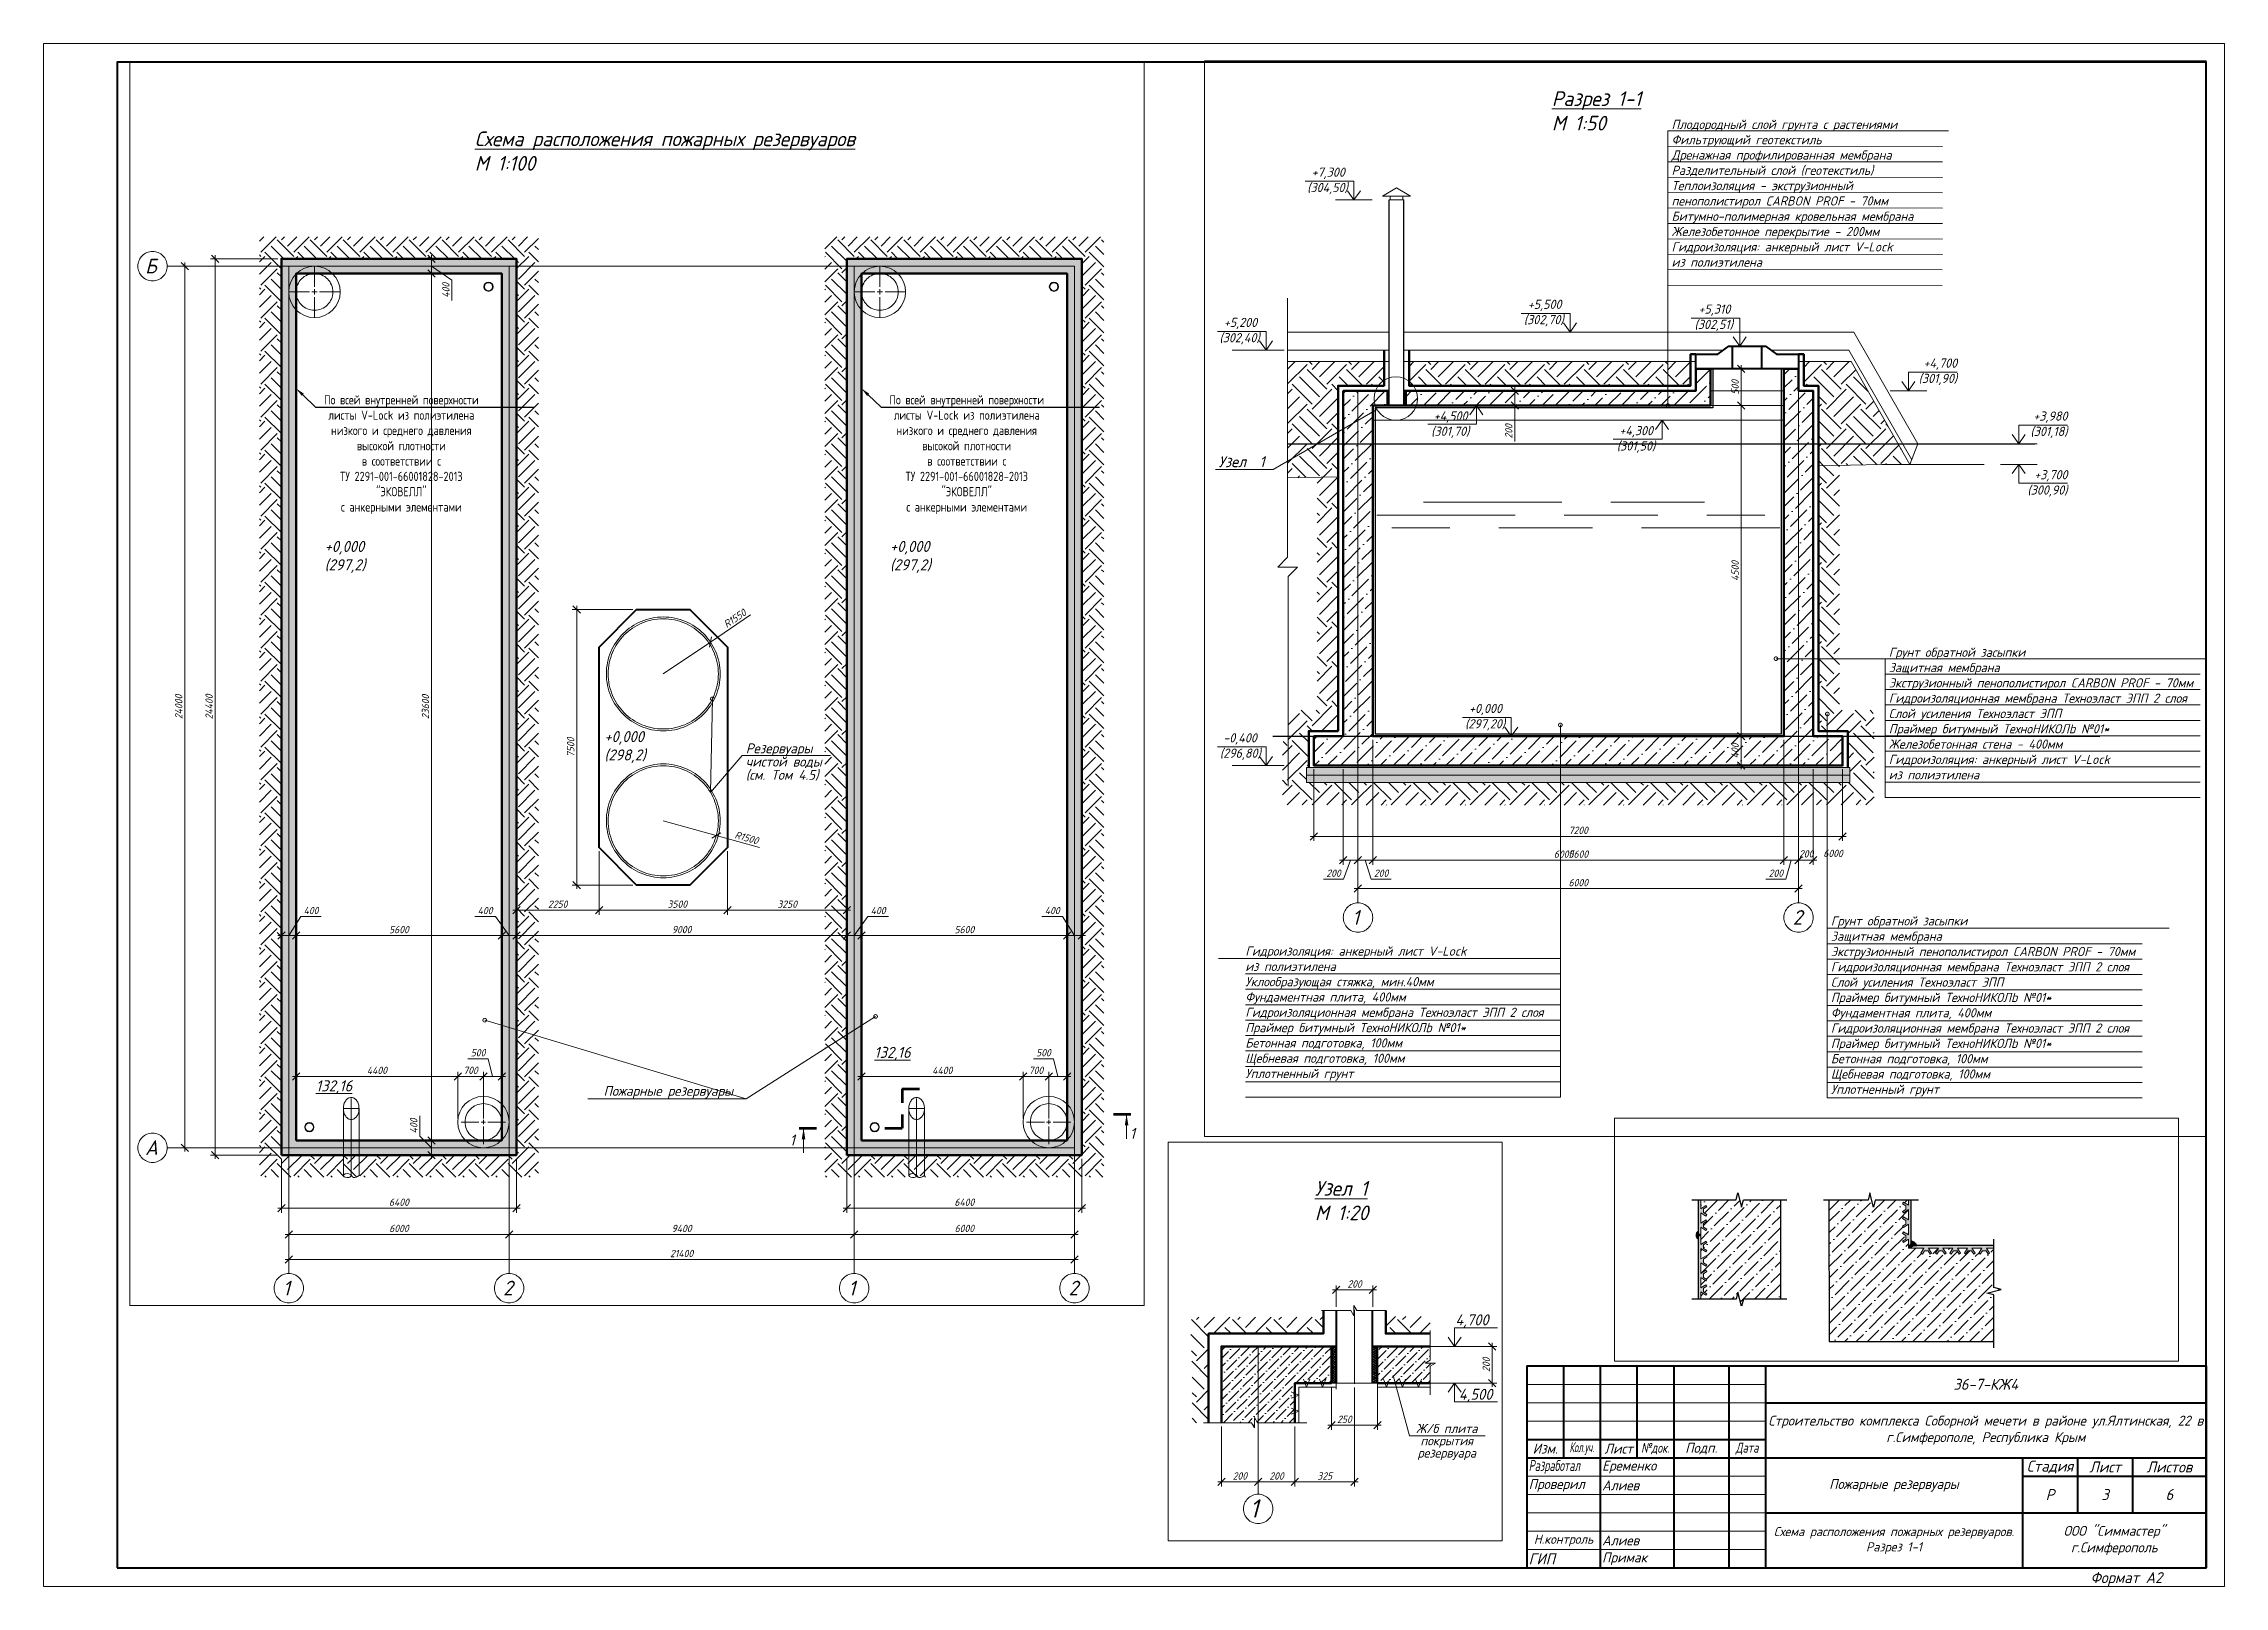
# Paper-space layout 'КЖ3' of a CAD drawing. Header units: millimetres. Extents: x -1 to 593, y -1 to 419.
# The model-space entities are those that its viewports show. They can reach past a viewport. Long polylines and large blocks are cut down to what shows.
import ezdxf
from ezdxf import colors
from ezdxf.entities.mleader import LeaderData, LeaderLine
from ezdxf.math import Vec2, Vec3

# ---------------------------------------------------------------- set-up
doc = ezdxf.new("R2010")
doc.units = ezdxf.units.MM
doc.linetypes.add('CENTER2', pattern=[28.575, 19.05, -3.175, 3.175, -3.175])
doc.linetypes.add('штриховая', pattern=[19.05, 12.7, -6.35])
doc.layers.get('0').update_dxf_attribs({"lineweight": 15})
for name, color, linetype, lineweight in [('0 @ 1', 7, 'Continuous', 15), ('0 @ 100', 7, 'Continuous', 15), ('0 @ 20', 7, 'Continuous', 15), ('0 @ 50', 7, 'Continuous', 15), ('Оси', 126, 'CENTER2', 15), ('Примечания @ 1', 7, 'Continuous', 18), ('Размеры', 250, 'Continuous', 18), ('Размеры @ 50', 250, 'Continuous', 18)]:
    doc.layers.add(name, color=color, linetype=linetype, lineweight=lineweight)
doc.layers.add('Выноски', color=7, linetype='Continuous')
doc.layers.add('ВЭ', color=253, linetype='Continuous', plot=False)
doc.styles.add('GOST 2.304', font='CS_Gost2304.shx')
doc.styles.add('ГОСТ 2', font='GOST_Common Italic.ttf', dxfattribs={"height": 2})
doc.styles.add('ГОСТ 2.5', font='GOST_Common Italic.ttf', dxfattribs={"height": 2.5})
doc.styles.add('ГОСТ 3', font='GOST_Common Italic.ttf', dxfattribs={"height": 3})
doc.styles.add('ГОСТ 5.0', font='GOST_Common Italic.ttf', dxfattribs={"height": 5})
doc.styles.add('Размерный 2', font='isocpeui.ttf', dxfattribs={"height": 2})
doc.dimstyles.new('ISO-25', dxfattribs={"dimtxt": 2, "dimasz": 1.8, "dimexe": 1, "dimexo": 2, "dimtad": 1, "dimdec": 0, "dimlfac": 100, "dimtxsty": 'Размерный 2', "dimblk": 'OBLIQUE', "dimcen": 2, "dimdle": 1, "dimclrd": 251, "dimclre": 251, "dimadec": 0, "dimazin": 0, "dimtfac": 1, "dimtdec": 0, "dimtmove": 0, "dimatfit": 3, "dimfxl": 1, "dimlwd": 15, "dimlwe": 15, "dimarcsym": 0})
doc.dimstyles.new('ГОСТ_2К', dxfattribs={"dimtxt": 2, "dimasz": 2, "dimexe": 1.25, "dimexo": 1, "dimtad": 1, "dimdec": 0, "dimtxsty": 'ГОСТ 2', "dimblk": 'OBLIQUE', "dimcen": -2.5, "dimdle": 1, "dimclrd": 251, "dimclre": 251, "dimclrt": 256, "dimadec": 1, "dimazin": 0, "dimtfac": 1, "dimtdec": 0, "dimtmove": 0, "dimatfit": 3, "dimfxl": 1, "dimlwd": 15, "dimlwe": 15, "dimarcsym": 1})
pattern_1 = [(45, (-4694.7, 0), (101.02788, 370.435565), [476.25, -95.25, 0, -95.25])]
pattern_2 = [(45, (-4694.7, 0), (0, 898.0256), [635, -635]), (45, (-4863.1, 168.4), (0, 898.0256), [635, -635]), (45, (-5031.45, 336.76), (0, 898.0256), [635, -635]), (135, (-5031.45, 449), (-898.0256, 0), [635, -635]), (135, (-4863.1, 617.4), (-898.0256, 0), [635, -635]), (135, (-4694.7, 785.8), (-898.0256, 0), [635, -635])]
pattern_3 = [(45, (-885.6, 0), (0, 538.81537), [381, -381]), (45, (-986.62, 101.03), (0, 538.81537), [381, -381]), (45, (-1087.65, 202.06), (0, 538.81537), [381, -381]), (135, (-1087.65, 269.4), (-538.81537, 0), [381, -381]), (135, (-986.62, 370.44), (-538.81537, 0), [381, -381]), (135, (-885.6, 471.46), (-538.81537, 0), [381, -381])]

psp = doc.layouts.new('КЖ3')

# ---------------------------------------------------------------- texts
at = {"color": 253, "insert": (566.51, 1.18), "char_height": 3, "attachment_point": 5, "style": 'ГОСТ 3'}
psp.add_mtext_dynamic_manual_height_columns('Формат А2', width=23.1611, gutter_width=15, heights=[0], dxfattribs=at)
at = {"layer": '0 @ 1', "insert": (560.71, 24.21), "char_height": 3, "attachment_point": 5, "style": 'ГОСТ 3'}
psp.add_mtext_dynamic_manual_height_columns('3', width=15, gutter_width=15, heights=[0], dxfattribs=at)
at = {"layer": 'Примечания @ 1', "insert": (503.21, 11.71), "char_height": 2.5, "attachment_point": 5, "style": 'ГОСТ 3'}
psp.add_mtext_dynamic_manual_height_columns('Схема расположения пожарных резервуаров. Разрез 1-1', width=70, gutter_width=15, heights=[0], dxfattribs=at)

msp = doc.modelspace()

# ---------------------------------------------------------------- texts
at = {"layer": '0 @ 100', "lineweight": 15, "style": 'ГОСТ 3'}
for p in [(516481.71052, -136392.66356), (507215.59509, -136574.44374)]:
    msp.add_text('1', height=300, dxfattribs=at).set_placement(p)
at = {"layer": '0 @ 100', "lineweight": 15, "attachment_point": 1, "style": 'ГОСТ 3'}
for s, width, heights, insert, char_height in [('\\pi277.81;{\\LСхема расположения пожарных резервуаров \\P\\pi5046.1;}М 1:100', 11700.4699942, [1202.64657], (498361.06523, -108965.79801), 400), ('+0,000\\P(297,2)', 1155.9548338, [0], (494550.39018, -120113.18063), 300), ('+0,000\\P(297,2)', 1155.9548338, [0], (509950.39018, -120113.18063), 300), ('+0,000\\P(298,2)', 1155.9548338, [0], (502170.19536, -125289.29474), 300), ('{\\L132,16}', 1155.9548338, [0], (509522.87084, -133886.44013), 300), ('{\\L132,16}', 1155.9548338, [0], (494313.43204, -134797.84646), 300)]:
    msp.add_mtext_dynamic_manual_height_columns(s, width=width, gutter_width=1500, heights=heights, dxfattribs=dict(at, insert=insert, char_height=char_height))
at = {"layer": '0 @ 20', "lineweight": 15, "ltscale": 0.5, "style": 'ГОСТ 3'}
for s, rotation, p in [('4,700', 359.9999949, (528691.48359, -142957.64347)), ('4,500', 0.0000051, (528710.69025, -143362.82691))]:
    msp.add_text(s, height=60, rotation=rotation, dxfattribs=at).set_placement(p)
at = {"layer": '0 @ 20', "lineweight": 15, "insert": (527890.90913, -142171.67147), "char_height": 80, "attachment_point": 1, "style": 'ГОСТ 3'}
msp.add_mtext_dynamic_manual_height_columns('\\pi35.159;{\\LУзел 1\\P\\pi44.553;}М 1:20', width=369.3475278, gutter_width=300, heights=[0], dxfattribs=at)
at = {"layer": '0 @ 50', "lineweight": 15, "style": 'ГОСТ 3'}
for s, width, insert, char_height, attachment_point in [('\\pi120.71;{\\LРазрез 1-1\\P\\pi428.97;}М 1:50', 1558.5479168, (525786.21264, -121016.5514), 200, 1), ('\\pi88.068;+7,300\\P\\pi28.078;(304,50)', 658.143761, (522547.2833, -122054.7657), 125, 1), ('\\pi88.068;+5,500\\P\\pi34.517;(302,70)', 658.143761, (525491.86225, -123853.43232), 125, 1), ('\\pi101.04;+5,310\\P\\pi47.49;(302,51)', 658.143761, (527803.26143, -123918.56311), 125, 1), ('\\pi88.068;+5,200\\P\\pi28.078;(302,40)', 658.143761, (521352.20077, -124099.7657), 125, 1), ('+4,700\\P(301,90)', 658.143761, (531427.3617, -124653.43232), 125, 3), ('\\pi81.629;+4,500\\P\\pi47.49;(301,70)', 658.143761, (524216.40349, -125735.66252), 125, 7), ('+3,980\\P(301,18)', 658.143761, (532930.34179, -125374.7657), 125, 3), ('\\pi81.629;+4,300\\P\\pi47.49;(301,50)', 658.143761, (526744.49576, -125935.66252), 125, 7), ('+3,700\\P(300,90)', 658.143761, (532930.34179, -126535.66252), 125, 9), ('\\pi88.068;+0,000\\P\\pi34.517;(297,20)', 658.143761, (524691.04015, -129354.7657), 125, 1), ('\\pi80.824;-0,400\\P\\pi34.517;(296,80)', 658.143761, (521352.20077, -129754.7657), 125, 1)]:
    msp.add_mtext_dynamic_manual_height_columns(s, width=width, gutter_width=750, heights=[0], dxfattribs=dict(at, insert=insert, char_height=char_height, attachment_point=attachment_point))
at = {"layer": 'Выноски', "color": 0, "lineweight": -2, "insert": (536623.98662, -125834.19503), "char_height": 2.5, "attachment_point": 1, "line_spacing_factor": 1.15, "style": 'ГОСТ 2.5'}
msp.add_mtext_dynamic_manual_height_columns('\\pi-7.5,l10,t10;1.^IСтена лотка\\P2.^IАнкерный лист V-Lock\\P3.^IЭкструзионный шов\\P4.^IДнище конструкции', width=70431.3208684, gutter_width=1250, heights=[24133.91342], dxfattribs=at)
at = {"layer": 'Оси', "style": 'ГОСТ 2'}
for s, height, p in [('Б', 400, (489661.88291, -112829.94433)), ('1', 200, (523187.57152, -132362.16048)), ('2', 200, (529187.57152, -132362.16048)), ('А', 400, (489661.88291, -136829.94433)), ('1', 400, (493414.23751, -140653.58983)), ('2', 400, (499414.23751, -140653.58983)), ('1', 400, (508814.23751, -140653.58983)), ('2', 400, (514814.23751, -140653.58983)), ('1', 100, (527570.53138, -144004.3981))]:
    msp.add_text(s, height=height, dxfattribs=at).set_placement(p)

# ---------------------------------------------------------------- blocks, each defined once
blk = doc.blocks.new('*U12')
blk.add_lwpolyline([(0, 0), (594, 0), (594, 420), (0, 420)], close=True)
at = {"lineweight": 40}
blk.add_lwpolyline([(20, 5), (589, 5), (589, 415), (20, 415)], close=True, dxfattribs=at)
blk = doc.blocks.new('*T551')
at = {"lineweight": 40, "transparency": 16777216}
for p, q in [((0, 0), (185, 0)), ((0, 0), (0, -55)), ((10, 0), (10, -25)), ((20, 0), (20, -55)), ((30, 0), (30, -25)), ((40, 0), (40, -55)), ((55, 0), (55, -55)), ((65, 0), (65, -55)), ((185, 0), (185, -55)), ((65, -10), (185, -10)), ((0, -25), (185, -25)), ((135, -25), (135, -55)), ((150, -25), (150, -40)), ((165, -25), (165, -40)), ((135, -30), (185, -30)), ((65, -40), (185, -40)), ((65, -55), (185, -55))]:
    blk.add_line(p, q, dxfattribs=at)
at = {"color": 0, "linetype": 'ByBlock', "lineweight": 18, "transparency": 16777216}
for p, q in [((0, -5), (65, -5)), ((0, -10), (65, -10)), ((0, -15), (65, -15)), ((0, -30), (65, -30)), ((0, -35), (65, -35)), ((0, -40), (65, -40)), ((0, -45), (65, -45)), ((0, -50), (65, -50)), ((0, -55), (20, -55))]:
    blk.add_line(p, q, dxfattribs=at)
at = {"color": 0, "lineweight": 40, "transparency": 16777216}
for p, q in [((0, -20), (65, -20)), ((20, -55), (65, -55))]:
    blk.add_line(p, q, dxfattribs=at)
at = {"transparency": 16777216}
for s, insert, char_height, width, attachment_point, style in [('36-7-КЖ4', (125, -5), 3, 119, 5, 'ГОСТ 3'), ('Строительство комплекса Соборной мечети в районе ул.Ялтинская, 22 в г.Симферополе, Республика Крым', (125, -17.5), 2.7, 119, 5, 'ГОСТ 3'), ('Изм.', (5, -22.5), 2.7, 9, 5, 'ГОСТ 3'), ('{\\W0.65;Кол.уч.}', (15, -22.5), 2.7, 9, 5, 'ГОСТ 3'), ('Лист', (25, -22.5), 2.7, 9, 5, 'ГОСТ 3'), ('{\\W0.8;№док.}', (35, -22.5), 2.7, 9, 5, 'ГОСТ 3'), ('Подп.', (47.5, -22.5), 2.7, 14, 5, 'ГОСТ 3'), ('{\\W0.8;Дата}', (60, -22.5), 2.7, 9, 5, 'ГОСТ 3'), ('{\\W0.7;Разработал}', (0.5, -27.5), 3, 19, 4, 'ГОСТ 3'), ('Еременко', (20.5, -27.5), 2.7, 19, 4, 'ГОСТ 5.0'), ('Стадия', (142.5, -27.5), 3, 14, 5, 'ГОСТ 3'), ('Лист', (157.5, -27.5), 3, 14, 5, 'ГОСТ 3'), ('Листов', (175, -27.5), 3, 19, 5, 'ГОСТ 3'), ('Проверил', (0.5, -32.5), 2.7, 19, 4, 'ГОСТ 5.0'), ('Алиев', (20.5, -32.5), 2.7, 19, 4, 'ГОСТ 2.5'), ('Пожарные резервуары', (100, -32.5), 2.7, 50, 5, 'ГОСТ 3'), ('Р', (142.5, -35), 3, 14, 5, 'ГОСТ 3'), ('6', (175, -35), 3, 19, 5, 'ГОСТ 3'), ('Н.контроль', (10, -47.5), 2.5, 19, 5, 'ГОСТ 5.0'), ('Алиев', (20.5, -47.5), 2.7, 19, 4, 'ГОСТ 2.5'), ('ООО "Симмастер" г.Симферополь', (160, -47.5), 2.7, 49, 5, 'ГОСТ 3'), ('ГИП', (0.5, -52.5), 3, 19, 4, 'ГОСТ 5.0'), ('Примак', (20.5, -52.5), 2.7, 19, 4, 'ГОСТ 2.5')]:
    blk.add_mtext(s, dxfattribs=dict(at, insert=insert, char_height=char_height, width=width, attachment_point=attachment_point, style=style))
blk = doc.blocks.new('Штамп')
blk.add_blockref('*T551', (-185, 59.27))
blk = doc.blocks.new('_Oblique')
at = {"color": 0, "linetype": 'ByBlock', "lineweight": -2}
blk.add_line((-0.5, -0.5), (0.5, 0.5), dxfattribs=at)
blk = doc.blocks.new('*D552')
at = {"color": 251, "lineweight": 15, "transparency": 16777216}
for p, q in [((493573.76, -139956.52), (493573.76, -138867.66)), ((499573.76, -139956.52), (499573.76, -138867.66)), ((493473.76, -138992.66), (499673.76, -138992.66))]:
    blk.add_line(p, q, dxfattribs=at)
at = {"layer": 'Defpoints', "color": 0, "lineweight": 15, "transparency": 16777216}
for p in [(499573.76, -138992.66), (493573.76, -140056.52), (499573.76, -140056.52)]:
    blk.add_point(p, dxfattribs=at)
at = {"color": 251, "lineweight": 15, "transparency": 16777216, "xscale": 200, "yscale": 200, "zscale": 200, "rotation": 180}
blk.add_blockref('_Oblique', (493573.76, -138992.66), dxfattribs=at)
at = {"color": 251, "lineweight": 15, "transparency": 16777216, "xscale": 200, "yscale": 200, "zscale": 200}
blk.add_blockref('_Oblique', (499573.76, -138992.66), dxfattribs=at)
at = {"lineweight": 15, "transparency": 16777216, "insert": (496573.76, -138830.16), "char_height": 200, "attachment_point": 5, "style": 'ГОСТ 2'}
blk.add_mtext('6000', dxfattribs=at)
blk = doc.blocks.new('*D553')
at = {"color": 251, "lineweight": 15, "transparency": 16777216}
for p, q in [((499573.76, -139956.52), (499573.76, -138867.66)), ((508973.76, -139956.52), (508973.76, -138867.66)), ((499473.76, -138992.66), (509073.76, -138992.66))]:
    blk.add_line(p, q, dxfattribs=at)
at = {"layer": 'Defpoints', "color": 0, "lineweight": 15, "transparency": 16777216}
for p in [(508973.76, -138992.66), (499573.76, -140056.52), (508973.76, -140056.52)]:
    blk.add_point(p, dxfattribs=at)
at = {"color": 251, "lineweight": 15, "transparency": 16777216, "xscale": 200, "yscale": 200, "zscale": 200, "rotation": 180}
blk.add_blockref('_Oblique', (499573.76, -138992.66), dxfattribs=at)
at = {"color": 251, "lineweight": 15, "transparency": 16777216, "xscale": 200, "yscale": 200, "zscale": 200}
blk.add_blockref('_Oblique', (508973.76, -138992.66), dxfattribs=at)
at = {"lineweight": 15, "transparency": 16777216, "insert": (504273.76, -138830.16), "char_height": 200, "attachment_point": 5, "style": 'ГОСТ 2'}
blk.add_mtext('9400', dxfattribs=at)
blk = doc.blocks.new('*D554')
at = {"color": 251, "lineweight": 15, "transparency": 16777216}
for p, q in [((508973.76, -139956.52), (508973.76, -138867.66)), ((514973.76, -139956.52), (514973.76, -138867.66)), ((508873.76, -138992.66), (515073.76, -138992.66))]:
    blk.add_line(p, q, dxfattribs=at)
at = {"layer": 'Defpoints', "color": 0, "lineweight": 15, "transparency": 16777216}
for p in [(514973.76, -138992.66), (508973.76, -140056.52), (514973.76, -140056.52)]:
    blk.add_point(p, dxfattribs=at)
at = {"color": 251, "lineweight": 15, "transparency": 16777216, "xscale": 200, "yscale": 200, "zscale": 200, "rotation": 180}
blk.add_blockref('_Oblique', (508973.76, -138992.66), dxfattribs=at)
at = {"color": 251, "lineweight": 15, "transparency": 16777216, "xscale": 200, "yscale": 200, "zscale": 200}
blk.add_blockref('_Oblique', (514973.76, -138992.66), dxfattribs=at)
at = {"lineweight": 15, "transparency": 16777216, "insert": (511973.76, -138830.16), "char_height": 200, "attachment_point": 5, "style": 'ГОСТ 2'}
blk.add_mtext('6000', dxfattribs=at)
blk = doc.blocks.new('*D555')
at = {"color": 251, "lineweight": 15, "transparency": 16777216}
for p, q in [((493573.76, -139956.52), (493573.76, -139549.54)), ((514973.76, -139956.52), (514973.76, -139549.54)), ((515073.76, -139674.54), (493473.76, -139674.54))]:
    blk.add_line(p, q, dxfattribs=at)
at = {"layer": 'Defpoints', "color": 0, "lineweight": 15, "transparency": 16777216}
for p in [(493573.76, -139674.54), (493573.76, -140056.52), (514973.76, -140056.52)]:
    blk.add_point(p, dxfattribs=at)
at = {"color": 251, "lineweight": 15, "transparency": 16777216, "xscale": 200, "yscale": 200, "zscale": 200, "rotation": 180}
blk.add_blockref('_Oblique', (493573.76, -139674.54), dxfattribs=at)
at = {"color": 251, "lineweight": 15, "transparency": 16777216, "xscale": 200, "yscale": 200, "zscale": 200}
blk.add_blockref('_Oblique', (514973.76, -139674.54), dxfattribs=at)
at = {"lineweight": 15, "transparency": 16777216, "insert": (504273.76, -139512.04), "char_height": 200, "attachment_point": 5, "style": 'ГОСТ 2'}
blk.add_mtext('21400', dxfattribs=at)
blk = doc.blocks.new('*D557')
at = {"color": 251, "lineweight": 15, "transparency": 16777216}
for p, q in [((490739.02, -136732.87), (490739.02, -112532.87)), ((490363.04, -112632.87), (490864.02, -112632.87)), ((490363.04, -136632.87), (490864.02, -136632.87))]:
    blk.add_line(p, q, dxfattribs=at)
at = {"layer": 'Defpoints', "color": 0, "lineweight": 15, "transparency": 16777216}
for p in [(490263.04, -112632.87), (490739.02, -112632.87), (490263.04, -136632.87)]:
    blk.add_point(p, dxfattribs=at)
at = {"color": 251, "lineweight": 15, "transparency": 16777216, "xscale": 200, "yscale": 200, "zscale": 200}
for p, rotation in [((490739.02, -112632.87), 90), ((490739.02, -136632.87), 270)]:
    blk.add_blockref('_Oblique', p, dxfattribs=dict(at, rotation=rotation))
at = {"lineweight": 15, "transparency": 16777216, "insert": (490576.52, -124632.87), "char_height": 200, "attachment_point": 5, "rotation": 90, "style": 'ГОСТ 2'}
blk.add_mtext('24000', dxfattribs=at)
blk = doc.blocks.new('*D558')
at = {"color": 251, "lineweight": 15, "transparency": 16777216}
for p, q in [((501414.99, -129582.87), (501414.99, -121882.87)), ((502948.76, -121982.87), (501289.99, -121982.87)), ((502948.76, -129482.87), (501289.99, -129482.87))]:
    blk.add_line(p, q, dxfattribs=at)
at = {"layer": 'Defpoints', "color": 0, "lineweight": 15, "transparency": 16777216}
for p in [(501414.99, -121982.87), (503048.76, -121982.87), (503048.76, -129482.87)]:
    blk.add_point(p, dxfattribs=at)
at = {"color": 251, "lineweight": 15, "transparency": 16777216, "xscale": 200, "yscale": 200, "zscale": 200}
for p, rotation in [((501414.99, -121982.87), 90), ((501414.99, -129482.87), 270)]:
    blk.add_blockref('_Oblique', p, dxfattribs=dict(at, rotation=rotation))
at = {"lineweight": 15, "transparency": 16777216, "insert": (501251.2, -125732.87), "char_height": 200, "attachment_point": 5, "rotation": 90, "style": 'ГОСТ 2'}
blk.add_mtext('7500', dxfattribs=at)
blk = doc.blocks.new('*D559')
at = {"color": 251, "lineweight": 15, "transparency": 16777216}
for p, q in [((502023.76, -128557.87), (502023.76, -130289.6)), ((505523.76, -128557.87), (505523.76, -130289.6)), ((501923.76, -130164.6), (505623.76, -130164.6))]:
    blk.add_line(p, q, dxfattribs=at)
at = {"layer": 'Defpoints', "color": 0, "lineweight": 15, "transparency": 16777216}
for p in [(502023.76, -128457.87), (505523.76, -128457.87), (505523.76, -130164.6)]:
    blk.add_point(p, dxfattribs=at)
at = {"color": 251, "lineweight": 15, "transparency": 16777216, "xscale": 200, "yscale": 200, "zscale": 200, "rotation": 180}
blk.add_blockref('_Oblique', (502023.76, -130164.6), dxfattribs=at)
at = {"color": 251, "lineweight": 15, "transparency": 16777216, "xscale": 200, "yscale": 200, "zscale": 200}
blk.add_blockref('_Oblique', (505523.76, -130164.6), dxfattribs=at)
at = {"lineweight": 15, "transparency": 16777216, "insert": (504155.49, -130002.1), "char_height": 200, "attachment_point": 5, "style": 'ГОСТ 2'}
blk.add_mtext('3500', dxfattribs=at)
blk = doc.blocks.new('_DotSmall')
at = {"color": 0, "linetype": 'ByBlock', "const_width": 0.5}
blk.add_lwpolyline([(-0.0625, 0, 1), (0.0625, 0, 1)], format="xyb", close=True, dxfattribs=at)
blk = doc.blocks.new('*D674')
at = {"color": 251, "lineweight": 15, "transparency": 16777216}
for p, q in [((505523.76, -128557.87), (505523.76, -130289.6)), ((508773.76, -128557.87), (508773.76, -130289.6)), ((505423.76, -130164.6), (508873.76, -130164.6))]:
    blk.add_line(p, q, dxfattribs=at)
at = {"layer": 'Defpoints', "color": 0, "lineweight": 15, "transparency": 16777216}
for p in [(505523.76, -128457.87), (508773.76, -128457.87), (508773.76, -130164.6)]:
    blk.add_point(p, dxfattribs=at)
at = {"color": 251, "lineweight": 15, "transparency": 16777216, "xscale": 200, "yscale": 200, "zscale": 200, "rotation": 180}
blk.add_blockref('_Oblique', (505523.76, -130164.6), dxfattribs=at)
at = {"color": 251, "lineweight": 15, "transparency": 16777216, "xscale": 200, "yscale": 200, "zscale": 200}
blk.add_blockref('_Oblique', (508773.76, -130164.6), dxfattribs=at)
at = {"lineweight": 15, "transparency": 16777216, "insert": (507148.76, -130002.1), "char_height": 200, "attachment_point": 5, "style": 'ГОСТ 2'}
blk.add_mtext('3250', dxfattribs=at)
blk = doc.blocks.new('*D675')
at = {"color": 251, "lineweight": 15, "transparency": 16777216}
for p, q in [((499773.76, -128557.87), (499773.76, -130289.6)), ((502023.76, -128557.87), (502023.76, -130289.6)), ((502123.76, -130164.6), (499673.76, -130164.6))]:
    blk.add_line(p, q, dxfattribs=at)
at = {"layer": 'Defpoints', "color": 0, "lineweight": 15, "transparency": 16777216}
for p in [(499773.76, -128457.87), (502023.76, -128457.87), (499773.76, -130164.6)]:
    blk.add_point(p, dxfattribs=at)
at = {"color": 251, "lineweight": 15, "transparency": 16777216, "xscale": 200, "yscale": 200, "zscale": 200, "rotation": 180}
blk.add_blockref('_Oblique', (499773.76, -130164.6), dxfattribs=at)
at = {"color": 251, "lineweight": 15, "transparency": 16777216, "xscale": 200, "yscale": 200, "zscale": 200}
blk.add_blockref('_Oblique', (502023.76, -130164.6), dxfattribs=at)
at = {"lineweight": 15, "transparency": 16777216, "insert": (500898.76, -130002.1), "char_height": 200, "attachment_point": 5, "style": 'ГОСТ 2'}
blk.add_mtext('2250', dxfattribs=at)
blk = doc.blocks.new('*D676')
at = {"color": 251, "lineweight": 15, "transparency": 16777216}
for p, q in [((491565.26, -136932.87), (491565.26, -112332.87)), ((493273.76, -112432.87), (491440.26, -112432.87)), ((493273.76, -136832.87), (491440.26, -136832.87))]:
    blk.add_line(p, q, dxfattribs=at)
at = {"layer": 'Defpoints', "color": 0, "lineweight": 15, "transparency": 16777216}
for p in [(491565.26, -112432.87), (493373.76, -112432.87), (493373.76, -136832.87)]:
    blk.add_point(p, dxfattribs=at)
at = {"color": 251, "lineweight": 15, "transparency": 16777216, "xscale": 200, "yscale": 200, "zscale": 200}
for p, rotation in [((491565.26, -112432.87), 90), ((491565.26, -136832.87), 270)]:
    blk.add_blockref('_Oblique', p, dxfattribs=dict(at, rotation=rotation))
at = {"lineweight": 15, "transparency": 16777216, "insert": (491402.76, -124632.87), "char_height": 200, "attachment_point": 5, "rotation": 90, "style": 'ГОСТ 2'}
blk.add_mtext('24400', dxfattribs=at)
blk = doc.blocks.new('*D677')
at = {"color": 251, "lineweight": 15, "transparency": 16777216}
for p, q in [((499773.76, -130264.6), (499773.76, -130980.8)), ((508773.76, -130264.6), (508773.76, -130980.8)), ((499673.76, -130855.8), (508873.76, -130855.8))]:
    blk.add_line(p, q, dxfattribs=at)
at = {"layer": 'Defpoints', "color": 0, "lineweight": 15, "transparency": 16777216}
for p in [(499773.76, -130164.6), (508773.76, -130164.6), (508773.76, -130855.8)]:
    blk.add_point(p, dxfattribs=at)
at = {"color": 251, "lineweight": 15, "transparency": 16777216, "xscale": 200, "yscale": 200, "zscale": 200, "rotation": 180}
blk.add_blockref('_Oblique', (499773.76, -130855.8), dxfattribs=at)
at = {"color": 251, "lineweight": 15, "transparency": 16777216, "xscale": 200, "yscale": 200, "zscale": 200}
blk.add_blockref('_Oblique', (508773.76, -130855.8), dxfattribs=at)
at = {"lineweight": 15, "transparency": 16777216, "insert": (504273.76, -130693.3), "char_height": 200, "attachment_point": 5, "style": 'ГОСТ 2'}
blk.add_mtext('9000', dxfattribs=at)
blk = doc.blocks.new('*D678')
at = {"color": 251, "lineweight": 15, "transparency": 16777216}
for p, q in [((508773.76, -130264.6), (508773.76, -130980.8)), ((508973.76, -130855.8), (509346.73, -130337.05)), ((509346.73, -130337.05), (509906.43, -130337.05)), ((509173.76, -130755.8), (509173.76, -130730.8)), ((508673.76, -130855.8), (509273.76, -130855.8))]:
    blk.add_line(p, q, dxfattribs=at)
at = {"layer": 'Defpoints', "color": 0, "lineweight": 15, "transparency": 16777216}
for p in [(508773.76, -130164.6), (509173.76, -130855.8), (509173.76, -130855.8)]:
    blk.add_point(p, dxfattribs=at)
at = {"color": 251, "lineweight": 15, "transparency": 16777216, "xscale": 200, "yscale": 200, "zscale": 200, "rotation": 180}
blk.add_blockref('_Oblique', (508773.76, -130855.8), dxfattribs=at)
at = {"color": 251, "lineweight": 15, "transparency": 16777216, "xscale": 200, "yscale": 200, "zscale": 200}
blk.add_blockref('_Oblique', (509173.76, -130855.8), dxfattribs=at)
at = {"lineweight": 15, "transparency": 16777216, "insert": (509626.58, -130174.55), "char_height": 200, "attachment_point": 5, "style": 'ГОСТ 2'}
blk.add_mtext('400', dxfattribs=at)
blk = doc.blocks.new('*D679')
at = {"color": 251, "lineweight": 15, "transparency": 16777216}
for p, q in [((509173.76, -130755.8), (509173.76, -130730.8)), ((514773.76, -130755.8), (514773.76, -130730.8)), ((509073.76, -130855.8), (514873.76, -130855.8))]:
    blk.add_line(p, q, dxfattribs=at)
at = {"layer": 'Defpoints', "color": 0, "lineweight": 15, "transparency": 16777216}
for p in [(509173.76, -130855.8), (514773.76, -130855.8), (514773.76, -130855.8)]:
    blk.add_point(p, dxfattribs=at)
at = {"color": 251, "lineweight": 15, "transparency": 16777216, "xscale": 200, "yscale": 200, "zscale": 200, "rotation": 180}
blk.add_blockref('_Oblique', (509173.76, -130855.8), dxfattribs=at)
at = {"color": 251, "lineweight": 15, "transparency": 16777216, "xscale": 200, "yscale": 200, "zscale": 200}
blk.add_blockref('_Oblique', (514773.76, -130855.8), dxfattribs=at)
at = {"lineweight": 15, "transparency": 16777216, "insert": (511973.76, -130693.3), "char_height": 200, "attachment_point": 5, "style": 'ГОСТ 2'}
blk.add_mtext('5600', dxfattribs=at)
blk = doc.blocks.new('*D680')
at = {"color": 251, "lineweight": 15, "transparency": 16777216}
for p, q in [((514647.93, -130337.05), (514088.23, -130337.05)), ((514973.76, -130855.8), (514647.93, -130337.05)), ((514773.76, -130755.8), (514773.76, -130730.8)), ((515173.76, -130755.8), (515173.76, -130730.8)), ((514673.76, -130855.8), (515273.76, -130855.8))]:
    blk.add_line(p, q, dxfattribs=at)
at = {"layer": 'Defpoints', "color": 0, "lineweight": 15, "transparency": 16777216}
for p in [(514773.76, -130855.8), (515173.76, -130855.8), (515173.76, -130855.8)]:
    blk.add_point(p, dxfattribs=at)
at = {"color": 251, "lineweight": 15, "transparency": 16777216, "xscale": 200, "yscale": 200, "zscale": 200, "rotation": 180}
blk.add_blockref('_Oblique', (514773.76, -130855.8), dxfattribs=at)
at = {"color": 251, "lineweight": 15, "transparency": 16777216, "xscale": 200, "yscale": 200, "zscale": 200}
blk.add_blockref('_Oblique', (515173.76, -130855.8), dxfattribs=at)
at = {"lineweight": 15, "transparency": 16777216, "insert": (514368.08, -130174.55), "char_height": 200, "attachment_point": 5, "style": 'ГОСТ 2'}
blk.add_mtext('400', dxfattribs=at)
blk = doc.blocks.new('*D681')
at = {"color": 251, "lineweight": 15, "transparency": 16777216}
for p, q in [((499773.76, -130264.6), (499773.76, -130980.8)), ((499200.79, -130337.05), (498641.09, -130337.05)), ((499573.76, -130855.8), (499200.79, -130337.05)), ((499373.76, -130755.8), (499373.76, -130730.8)), ((499873.76, -130855.8), (499273.76, -130855.8))]:
    blk.add_line(p, q, dxfattribs=at)
at = {"layer": 'Defpoints', "color": 0, "lineweight": 15, "transparency": 16777216}
for p in [(499773.76, -130164.6), (499373.76, -130855.8), (499373.76, -130855.8)]:
    blk.add_point(p, dxfattribs=at)
at = {"color": 251, "lineweight": 15, "transparency": 16777216, "xscale": 200, "yscale": 200, "zscale": 200, "rotation": 180}
blk.add_blockref('_Oblique', (499373.76, -130855.8), dxfattribs=at)
at = {"color": 251, "lineweight": 15, "transparency": 16777216, "xscale": 200, "yscale": 200, "zscale": 200}
blk.add_blockref('_Oblique', (499773.76, -130855.8), dxfattribs=at)
at = {"lineweight": 15, "transparency": 16777216, "insert": (498920.94, -130174.55), "char_height": 200, "attachment_point": 5, "style": 'ГОСТ 2'}
blk.add_mtext('400', dxfattribs=at)
blk = doc.blocks.new('*D682')
at = {"color": 251, "lineweight": 15, "transparency": 16777216}
for p, q in [((493773.76, -130755.8), (493773.76, -130730.8)), ((499373.76, -130755.8), (499373.76, -130730.8)), ((499473.76, -130855.8), (493673.76, -130855.8))]:
    blk.add_line(p, q, dxfattribs=at)
at = {"layer": 'Defpoints', "color": 0, "lineweight": 15, "transparency": 16777216}
for p in [(493773.76, -130855.8), (493773.76, -130855.8), (499373.76, -130855.8)]:
    blk.add_point(p, dxfattribs=at)
at = {"color": 251, "lineweight": 15, "transparency": 16777216, "xscale": 200, "yscale": 200, "zscale": 200, "rotation": 180}
blk.add_blockref('_Oblique', (493773.76, -130855.8), dxfattribs=at)
at = {"color": 251, "lineweight": 15, "transparency": 16777216, "xscale": 200, "yscale": 200, "zscale": 200}
blk.add_blockref('_Oblique', (499373.76, -130855.8), dxfattribs=at)
at = {"lineweight": 15, "transparency": 16777216, "insert": (496573.76, -130693.3), "char_height": 200, "attachment_point": 5, "style": 'ГОСТ 2'}
blk.add_mtext('5600', dxfattribs=at)
blk = doc.blocks.new('*D683')
at = {"color": 251, "lineweight": 15, "transparency": 16777216}
for p, q in [((493573.76, -130855.8), (493899.59, -130337.05)), ((493899.59, -130337.05), (494459.29, -130337.05)), ((493373.76, -130755.8), (493373.76, -130730.8)), ((493773.76, -130755.8), (493773.76, -130730.8)), ((493873.76, -130855.8), (493273.76, -130855.8))]:
    blk.add_line(p, q, dxfattribs=at)
at = {"layer": 'Defpoints', "color": 0, "lineweight": 15, "transparency": 16777216}
for p in [(493373.76, -130855.8), (493373.76, -130855.8), (493773.76, -130855.8)]:
    blk.add_point(p, dxfattribs=at)
at = {"color": 251, "lineweight": 15, "transparency": 16777216, "xscale": 200, "yscale": 200, "zscale": 200, "rotation": 180}
blk.add_blockref('_Oblique', (493373.76, -130855.8), dxfattribs=at)
at = {"color": 251, "lineweight": 15, "transparency": 16777216, "xscale": 200, "yscale": 200, "zscale": 200}
blk.add_blockref('_Oblique', (493773.76, -130855.8), dxfattribs=at)
at = {"lineweight": 15, "transparency": 16777216, "insert": (494179.44, -130174.55), "char_height": 200, "attachment_point": 5, "style": 'ГОСТ 2'}
blk.add_mtext('400', dxfattribs=at)
blk = doc.blocks.new('*D684')
at = {"color": 251, "lineweight": 15, "transparency": 16777216}
for p, q in [((498173.76, -135832.87), (498173.76, -134564.43)), ((498873.76, -135832.87), (498873.76, -134564.43)), ((498973.76, -134689.43), (498073.76, -134689.43))]:
    blk.add_line(p, q, dxfattribs=at)
at = {"layer": 'Defpoints', "color": 0, "lineweight": 15, "transparency": 16777216}
for p in [(498173.76, -134689.43), (498173.76, -135932.87), (498873.76, -135932.87)]:
    blk.add_point(p, dxfattribs=at)
at = {"color": 251, "lineweight": 15, "transparency": 16777216, "xscale": 200, "yscale": 200, "zscale": 200, "rotation": 180}
blk.add_blockref('_Oblique', (498173.76, -134689.43), dxfattribs=at)
at = {"color": 251, "lineweight": 15, "transparency": 16777216, "xscale": 200, "yscale": 200, "zscale": 200}
blk.add_blockref('_Oblique', (498873.76, -134689.43), dxfattribs=at)
at = {"lineweight": 15, "transparency": 16777216, "insert": (498523.76, -134525.64), "char_height": 200, "attachment_point": 5, "style": 'ГОСТ 2'}
blk.add_mtext('700', dxfattribs=at)
blk = doc.blocks.new('*D685')
at = {"color": 251, "lineweight": 15, "transparency": 16777216}
for p, q in [((493773.76, -135564.4), (493773.76, -134564.43)), ((498173.76, -135832.87), (498173.76, -134564.43)), ((498273.76, -134689.43), (493673.76, -134689.43))]:
    blk.add_line(p, q, dxfattribs=at)
at = {"layer": 'Defpoints', "color": 0, "lineweight": 15, "transparency": 16777216}
for p in [(493773.76, -134689.43), (493773.76, -135664.4), (498173.76, -135932.87)]:
    blk.add_point(p, dxfattribs=at)
at = {"color": 251, "lineweight": 15, "transparency": 16777216, "xscale": 200, "yscale": 200, "zscale": 200, "rotation": 180}
blk.add_blockref('_Oblique', (493773.76, -134689.43), dxfattribs=at)
at = {"color": 251, "lineweight": 15, "transparency": 16777216, "xscale": 200, "yscale": 200, "zscale": 200}
blk.add_blockref('_Oblique', (498173.76, -134689.43), dxfattribs=at)
at = {"lineweight": 15, "transparency": 16777216, "insert": (495973.76, -134526.93), "char_height": 200, "attachment_point": 5, "style": 'ГОСТ 2'}
blk.add_mtext('4400', dxfattribs=at)
blk = doc.blocks.new('*D686')
at = {"color": 251, "lineweight": 15, "transparency": 16777216}
for p, q in [((499003.68, -134208.18), (498453.84, -134208.18)), ((499123.76, -134689.43), (499003.68, -134208.18)), ((498873.76, -135832.87), (498873.76, -134564.43)), ((499373.76, -135832.87), (499373.76, -134564.43)), ((498773.76, -134689.43), (499473.76, -134689.43))]:
    blk.add_line(p, q, dxfattribs=at)
at = {"layer": 'Defpoints', "color": 0, "lineweight": 15, "transparency": 16777216}
for p in [(499373.76, -134689.43), (498873.76, -135932.87), (499373.76, -135932.87)]:
    blk.add_point(p, dxfattribs=at)
at = {"color": 251, "lineweight": 15, "transparency": 16777216, "xscale": 200, "yscale": 200, "zscale": 200, "rotation": 180}
blk.add_blockref('_Oblique', (498873.76, -134689.43), dxfattribs=at)
at = {"color": 251, "lineweight": 15, "transparency": 16777216, "xscale": 200, "yscale": 200, "zscale": 200}
blk.add_blockref('_Oblique', (499373.76, -134689.43), dxfattribs=at)
at = {"lineweight": 15, "transparency": 16777216, "insert": (498728.76, -134045.68), "char_height": 200, "attachment_point": 5, "style": 'ГОСТ 2'}
blk.add_mtext('500', dxfattribs=at)
blk = doc.blocks.new('*D687')
at = {"color": 251, "lineweight": 15, "transparency": 16777216}
for p, q in [((513573.76, -135832.87), (513573.76, -134564.43)), ((514273.76, -135832.87), (514273.76, -134564.43)), ((514373.76, -134689.43), (513473.76, -134689.43))]:
    blk.add_line(p, q, dxfattribs=at)
at = {"layer": 'Defpoints', "color": 0, "lineweight": 15, "transparency": 16777216}
for p in [(513573.76, -134689.43), (513573.76, -135932.87), (514273.76, -135932.87)]:
    blk.add_point(p, dxfattribs=at)
at = {"color": 251, "lineweight": 15, "transparency": 16777216, "xscale": 200, "yscale": 200, "zscale": 200, "rotation": 180}
blk.add_blockref('_Oblique', (513573.76, -134689.43), dxfattribs=at)
at = {"color": 251, "lineweight": 15, "transparency": 16777216, "xscale": 200, "yscale": 200, "zscale": 200}
blk.add_blockref('_Oblique', (514273.76, -134689.43), dxfattribs=at)
at = {"lineweight": 15, "transparency": 16777216, "insert": (513923.76, -134525.64), "char_height": 200, "attachment_point": 5, "style": 'ГОСТ 2'}
blk.add_mtext('700', dxfattribs=at)
blk = doc.blocks.new('*D688')
at = {"color": 251, "lineweight": 15, "transparency": 16777216}
for p, q in [((509173.76, -135564.4), (509173.76, -134564.43)), ((513573.76, -135832.87), (513573.76, -134564.43)), ((513673.76, -134689.43), (509073.76, -134689.43))]:
    blk.add_line(p, q, dxfattribs=at)
at = {"layer": 'Defpoints', "color": 0, "lineweight": 15, "transparency": 16777216}
for p in [(509173.76, -134689.43), (509173.76, -135664.4), (513573.76, -135932.87)]:
    blk.add_point(p, dxfattribs=at)
at = {"color": 251, "lineweight": 15, "transparency": 16777216, "xscale": 200, "yscale": 200, "zscale": 200, "rotation": 180}
blk.add_blockref('_Oblique', (509173.76, -134689.43), dxfattribs=at)
at = {"color": 251, "lineweight": 15, "transparency": 16777216, "xscale": 200, "yscale": 200, "zscale": 200}
blk.add_blockref('_Oblique', (513573.76, -134689.43), dxfattribs=at)
at = {"lineweight": 15, "transparency": 16777216, "insert": (511373.76, -134526.93), "char_height": 200, "attachment_point": 5, "style": 'ГОСТ 2'}
blk.add_mtext('4400', dxfattribs=at)
blk = doc.blocks.new('*D689')
at = {"color": 251, "lineweight": 15, "transparency": 16777216}
for p, q in [((514403.68, -134208.18), (513853.84, -134208.18)), ((514523.76, -134689.43), (514403.68, -134208.18)), ((514273.76, -135832.87), (514273.76, -134564.43)), ((514773.76, -135832.87), (514773.76, -134564.43)), ((514173.76, -134689.43), (514873.76, -134689.43))]:
    blk.add_line(p, q, dxfattribs=at)
at = {"layer": 'Defpoints', "color": 0, "lineweight": 15, "transparency": 16777216}
for p in [(514773.76, -134689.43), (514273.76, -135932.87), (514773.76, -135932.87)]:
    blk.add_point(p, dxfattribs=at)
at = {"color": 251, "lineweight": 15, "transparency": 16777216, "xscale": 200, "yscale": 200, "zscale": 200, "rotation": 180}
blk.add_blockref('_Oblique', (514273.76, -134689.43), dxfattribs=at)
at = {"color": 251, "lineweight": 15, "transparency": 16777216, "xscale": 200, "yscale": 200, "zscale": 200}
blk.add_blockref('_Oblique', (514773.76, -134689.43), dxfattribs=at)
at = {"lineweight": 15, "transparency": 16777216, "insert": (514128.76, -134045.68), "char_height": 200, "attachment_point": 5, "style": 'ГОСТ 2'}
blk.add_mtext('500', dxfattribs=at)
blk = doc.blocks.new('*D691')
at = {"color": 251, "lineweight": 15, "transparency": 16777216}
for p, q in [((497459.62, -136532.87), (497459.62, -112732.87)), ((499273.76, -112832.87), (497334.62, -112832.87)), ((499273.76, -136432.87), (497334.62, -136432.87))]:
    blk.add_line(p, q, dxfattribs=at)
at = {"layer": 'Defpoints', "color": 0, "lineweight": 15, "transparency": 16777216}
for p in [(497459.62, -112832.87), (499373.76, -112832.87), (499373.76, -136432.87)]:
    blk.add_point(p, dxfattribs=at)
at = {"color": 251, "lineweight": 15, "transparency": 16777216, "xscale": 200, "yscale": 200, "zscale": 200}
for p, rotation in [((497459.62, -112832.87), 90), ((497459.62, -136432.87), 270)]:
    blk.add_blockref('_Oblique', p, dxfattribs=dict(at, rotation=rotation))
at = {"lineweight": 15, "transparency": 16777216, "insert": (497297.12, -124632.87), "char_height": 200, "attachment_point": 5, "rotation": 90, "style": 'ГОСТ 2'}
blk.add_mtext('23600', dxfattribs=at)
blk = doc.blocks.new('*D692')
at = {"color": 251, "lineweight": 15, "transparency": 16777216}
for p, q in [((497459.62, -112932.87), (497459.62, -112332.87)), ((498206.05, -112432.87), (497334.62, -112432.87)), ((497459.62, -112632.87), (498014.93, -113010.7)), ((499273.76, -112832.87), (497334.62, -112832.87)), ((498014.93, -113010.7), (498014.93, -113570.4))]:
    blk.add_line(p, q, dxfattribs=at)
at = {"layer": 'Defpoints', "color": 0, "lineweight": 15, "transparency": 16777216}
for p in [(497459.62, -112432.87), (498306.05, -112432.87), (499373.76, -112832.87)]:
    blk.add_point(p, dxfattribs=at)
at = {"color": 251, "lineweight": 15, "transparency": 16777216, "xscale": 200, "yscale": 200, "zscale": 200}
for p, rotation in [((497459.62, -112432.87), 90), ((497459.62, -112832.87), 270)]:
    blk.add_blockref('_Oblique', p, dxfattribs=dict(at, rotation=rotation))
at = {"lineweight": 15, "transparency": 16777216, "insert": (497852.43, -113290.55), "char_height": 200, "attachment_point": 5, "rotation": 90, "style": 'ГОСТ 2'}
blk.add_mtext('400', dxfattribs=at)
blk = doc.blocks.new('*D693')
at = {"color": 251, "lineweight": 15, "transparency": 16777216}
for p, q in [((497140.87, -136319.9), (497140.87, -135760.2)), ((497459.62, -136632.87), (497140.87, -136319.9)), ((497459.62, -136332.87), (497459.62, -136932.87)), ((497961.1, -136432.87), (497334.62, -136432.87)), ((497885.5, -136832.87), (497334.62, -136832.87))]:
    blk.add_line(p, q, dxfattribs=at)
at = {"layer": 'Defpoints', "color": 0, "lineweight": 15, "transparency": 16777216}
for p in [(498061.1, -136432.87), (497459.62, -136832.87), (497985.5, -136832.87)]:
    blk.add_point(p, dxfattribs=at)
at = {"color": 251, "lineweight": 15, "transparency": 16777216, "xscale": 200, "yscale": 200, "zscale": 200}
for p, rotation in [((497459.62, -136432.87), 90), ((497459.62, -136832.87), 270)]:
    blk.add_blockref('_Oblique', p, dxfattribs=dict(at, rotation=rotation))
at = {"lineweight": 15, "transparency": 16777216, "insert": (496978.37, -136040.05), "char_height": 200, "attachment_point": 5, "rotation": 90, "style": 'ГОСТ 2'}
blk.add_mtext('400', dxfattribs=at)
blk = doc.blocks.new('*D694')
at = {"color": 251, "lineweight": 15, "transparency": 16777216}
for p in [(503773.76, -127732.87), (506393.91, -128459.7)]:
    blk.add_line(p, (505219.18, -128133.83), dxfattribs=at)
at = {"layer": 'Defpoints', "color": 0, "lineweight": 60, "transparency": 16777216}
for p in [(503773.76, -127732.87), (505219.18, -128133.83)]:
    blk.add_point(p, dxfattribs=at)
at = {"color": 251, "lineweight": 15, "transparency": 16777216, "xscale": 200, "yscale": 200, "zscale": 200, "rotation": 164.4960034606703}
blk.add_blockref('_Oblique', (505219.18, -128133.83), dxfattribs=at)
at = {"lineweight": 15, "transparency": 16777216, "insert": (506042.7, -128193.64), "char_height": 200, "attachment_point": 5, "rotation": 344.496, "style": 'ГОСТ 2'}
blk.add_mtext('R1500', dxfattribs=at)
blk = doc.blocks.new('*D695')
at = {"color": 251, "lineweight": 15, "transparency": 16777216}
for p in [(506151.92, -122127.99), (503773.76, -123732.87)]:
    blk.add_line(p, (505058.44, -122865.92), dxfattribs=at)
at = {"layer": 'Defpoints', "color": 0, "lineweight": 60, "transparency": 16777216}
for p in [(505058.44, -122865.92), (503773.76, -123732.87)]:
    blk.add_point(p, dxfattribs=at)
at = {"color": 251, "lineweight": 15, "transparency": 16777216, "xscale": 200, "yscale": 200, "zscale": 200, "rotation": 214.0130480763439}
blk.add_blockref('_Oblique', (505058.44, -122865.92), dxfattribs=at)
at = {"lineweight": 15, "transparency": 16777216, "insert": (505721.55, -122222.39), "char_height": 200, "attachment_point": 5, "rotation": 34.01305, "style": 'ГОСТ 2'}
blk.add_mtext('R1550', dxfattribs=at)
blk = doc.blocks.new('*U696')
at = {"layer": 'Размеры', "color": 0, "linetype": 'CENTER2', "lineweight": 15, "transparency": 16777216}
for p, q in [((0, 140), (0, 703.5)), ((-703.5, 0), (-140, 0)), ((140, 0), (703.5, 0)), ((0, -703.5), (0, -140))]:
    blk.add_line(p, q, dxfattribs=at)
at = {"layer": 'Размеры', "color": 0, "linetype": 'Continuous', "lineweight": 15, "transparency": 16777216}
for p, q in [((0, -70), (0, 70)), ((-70, 0), (70, 0))]:
    blk.add_line(p, q, dxfattribs=at)
blk = doc.blocks.new('*U697')
at = {"layer": 'Размеры', "color": 0, "linetype": 'CENTER2', "lineweight": 15, "transparency": 16777216}
for p, q in [((0, 120), (0, 603.5)), ((-603.5, 0), (-120, 0)), ((120, 0), (603.5, 0)), ((0, -603.5), (0, -120))]:
    blk.add_line(p, q, dxfattribs=at)
at = {"layer": 'Размеры', "color": 0, "linetype": 'Continuous', "lineweight": 15, "transparency": 16777216}
for p, q in [((0, -60), (0, 60)), ((-60, 0), (60, 0))]:
    blk.add_line(p, q, dxfattribs=at)
blk = doc.blocks.new('*U698')
at = {"layer": 'Размеры', "color": 0, "linetype": 'CENTER2', "lineweight": 15, "transparency": 16777216}
for p, q in [((0, 120), (0, 603.5)), ((-603.5, 0), (-120, 0)), ((120, 0), (603.5, 0)), ((0, -603.5), (0, -120))]:
    blk.add_line(p, q, dxfattribs=at)
at = {"layer": 'Размеры', "color": 0, "linetype": 'Continuous', "lineweight": 15, "transparency": 16777216}
for p, q in [((0, -60), (0, 60)), ((-60, 0), (60, 0))]:
    blk.add_line(p, q, dxfattribs=at)
blk = doc.blocks.new('*D699')
at = {"color": 251, "lineweight": 15, "transparency": 16777216}
for p, q in [((493373.76, -136932.87), (493373.76, -138403.5)), ((499773.76, -136932.87), (499773.76, -138403.5)), ((493273.76, -138278.5), (499873.76, -138278.5))]:
    blk.add_line(p, q, dxfattribs=at)
at = {"layer": 'Defpoints', "color": 0, "lineweight": 15, "transparency": 16777216}
for p in [(493373.76, -136832.87), (499773.76, -136832.87), (499773.76, -138278.5)]:
    blk.add_point(p, dxfattribs=at)
at = {"color": 251, "lineweight": 15, "transparency": 16777216, "xscale": 200, "yscale": 200, "zscale": 200, "rotation": 180}
blk.add_blockref('_Oblique', (493373.76, -138278.5), dxfattribs=at)
at = {"color": 251, "lineweight": 15, "transparency": 16777216, "xscale": 200, "yscale": 200, "zscale": 200}
blk.add_blockref('_Oblique', (499773.76, -138278.5), dxfattribs=at)
at = {"lineweight": 15, "transparency": 16777216, "insert": (496573.76, -138116), "char_height": 200, "attachment_point": 5, "style": 'ГОСТ 2'}
blk.add_mtext('6400', dxfattribs=at)
blk = doc.blocks.new('*D700')
at = {"color": 251, "lineweight": 15, "transparency": 16777216}
for p, q in [((508773.76, -136932.87), (508773.76, -138403.5)), ((515173.76, -136932.87), (515173.76, -138403.5)), ((508673.76, -138278.5), (515273.76, -138278.5))]:
    blk.add_line(p, q, dxfattribs=at)
at = {"layer": 'Defpoints', "color": 0, "lineweight": 15, "transparency": 16777216}
for p in [(508773.76, -136832.87), (515173.76, -136832.87), (515173.76, -138278.5)]:
    blk.add_point(p, dxfattribs=at)
at = {"color": 251, "lineweight": 15, "transparency": 16777216, "xscale": 200, "yscale": 200, "zscale": 200, "rotation": 180}
blk.add_blockref('_Oblique', (508773.76, -138278.5), dxfattribs=at)
at = {"color": 251, "lineweight": 15, "transparency": 16777216, "xscale": 200, "yscale": 200, "zscale": 200}
blk.add_blockref('_Oblique', (515173.76, -138278.5), dxfattribs=at)
at = {"lineweight": 15, "transparency": 16777216, "insert": (511973.76, -138116), "char_height": 200, "attachment_point": 5, "style": 'ГОСТ 2'}
blk.add_mtext('6400', dxfattribs=at)
blk = doc.blocks.new('*D701')
at = {"layer": 'Defpoints', "color": 0, "lineweight": 15, "transparency": 16777216}
for p in [(529267.33, -131869.96), (529267.33, -132063.62), (523267.33, -132065.89)]:
    blk.add_point(p, dxfattribs=at)
at = {"layer": 'Размеры', "color": 251, "lineweight": 15, "transparency": 16777216}
for p, q in [((523267.33, -132015.89), (523267.33, -131807.46)), ((529267.33, -132013.62), (529267.33, -131807.46)), ((523217.33, -131869.96), (529317.33, -131869.96))]:
    blk.add_line(p, q, dxfattribs=at)
at = {"layer": 'Размеры', "color": 251, "lineweight": 15, "transparency": 16777216, "xscale": 100, "yscale": 100, "zscale": 100, "rotation": 180}
blk.add_blockref('_Oblique', (523267.33, -131869.96), dxfattribs=at)
at = {"layer": 'Размеры', "color": 251, "lineweight": 15, "transparency": 16777216, "xscale": 100, "yscale": 100, "zscale": 100}
blk.add_blockref('_Oblique', (529267.33, -131869.96), dxfattribs=at)
at = {"layer": 'Размеры', "lineweight": 15, "transparency": 16777216, "insert": (526267.33, -131788.71), "char_height": 100, "attachment_point": 5, "style": 'ГОСТ 2'}
blk.add_mtext('6000', dxfattribs=at)
blk = doc.blocks.new('*D702')
at = {"layer": 'Defpoints', "color": 0, "lineweight": 15, "transparency": 16777216}
for p in [(523467.33, -130195.21), (529067.33, -130195.21), (529067.33, -131481.62)]:
    blk.add_point(p, dxfattribs=at)
at = {"layer": 'Размеры', "color": 251, "lineweight": 15, "transparency": 16777216}
for p, q in [((523467.33, -130245.21), (523467.33, -131544.12)), ((529067.33, -130245.21), (529067.33, -131544.12)), ((523417.33, -131481.62), (529117.33, -131481.62))]:
    blk.add_line(p, q, dxfattribs=at)
at = {"layer": 'Размеры', "color": 251, "lineweight": 15, "transparency": 16777216, "xscale": 100, "yscale": 100, "zscale": 100, "rotation": 180}
blk.add_blockref('_Oblique', (523467.33, -131481.62), dxfattribs=at)
at = {"layer": 'Размеры', "color": 251, "lineweight": 15, "transparency": 16777216, "xscale": 100, "yscale": 100, "zscale": 100}
blk.add_blockref('_Oblique', (529067.33, -131481.62), dxfattribs=at)
at = {"layer": 'Размеры', "lineweight": 15, "transparency": 16777216, "insert": (526267.33, -131400.37), "char_height": 100, "attachment_point": 5, "style": 'ГОСТ 2'}
blk.add_mtext('5600', dxfattribs=at)
blk = doc.blocks.new('*D703')
at = {"layer": 'Defpoints', "color": 0, "lineweight": 15, "transparency": 16777216}
for p in [(529267.33, -129795.21), (529067.33, -130195.21), (529267.33, -131481.62)]:
    blk.add_point(p, dxfattribs=at)
at = {"layer": 'Размеры', "color": 251, "lineweight": 15, "transparency": 16777216}
for p, q in [((529267.33, -129845.21), (529267.33, -131544.12)), ((529067.33, -130245.21), (529067.33, -131544.12)), ((529017.33, -131481.62), (529317.33, -131481.62)), ((529167.33, -131481.62), (529095.93, -131741)), ((529095.93, -131741), (528821, -131741))]:
    blk.add_line(p, q, dxfattribs=at)
at = {"layer": 'Размеры', "color": 251, "lineweight": 15, "transparency": 16777216, "xscale": 100, "yscale": 100, "zscale": 100, "rotation": 180}
blk.add_blockref('_Oblique', (529067.33, -131481.62), dxfattribs=at)
at = {"layer": 'Размеры', "color": 251, "lineweight": 15, "transparency": 16777216, "xscale": 100, "yscale": 100, "zscale": 100}
blk.add_blockref('_Oblique', (529267.33, -131481.62), dxfattribs=at)
at = {"layer": 'Размеры', "lineweight": 15, "transparency": 16777216, "insert": (528958.47, -131659.75), "char_height": 100, "attachment_point": 5, "style": 'ГОСТ 2'}
blk.add_mtext('200', dxfattribs=at)
blk = doc.blocks.new('*D704')
at = {"layer": 'Defpoints', "color": 0, "lineweight": 15, "transparency": 16777216}
for p in [(529267.33, -129795.21), (529467.33, -130195.21), (529467.33, -131481.62)]:
    blk.add_point(p, dxfattribs=at)
at = {"layer": 'Размеры', "color": 251, "lineweight": 15, "transparency": 16777216}
for p, q in [((529267.33, -129845.21), (529267.33, -131544.12)), ((529467.33, -130245.21), (529467.33, -131544.12)), ((529217.33, -131481.62), (529517.33, -131481.62))]:
    blk.add_line(p, q, dxfattribs=at)
at = {"layer": 'Размеры', "color": 251, "lineweight": 15, "transparency": 16777216, "xscale": 100, "yscale": 100, "zscale": 100, "rotation": 180}
blk.add_blockref('_Oblique', (529267.33, -131481.62), dxfattribs=at)
at = {"layer": 'Размеры', "color": 251, "lineweight": 15, "transparency": 16777216, "xscale": 100, "yscale": 100, "zscale": 100}
blk.add_blockref('_Oblique', (529467.33, -131481.62), dxfattribs=at)
at = {"layer": 'Размеры', "lineweight": 15, "transparency": 16777216, "insert": (529371.28, -131396.43), "char_height": 100, "attachment_point": 5, "style": 'ГОСТ 2'}
blk.add_mtext('200', dxfattribs=at)
blk = doc.blocks.new('*D705')
at = {"layer": 'Defpoints', "color": 0, "lineweight": 15, "transparency": 16777216}
for p in [(523467.33, -129795.21), (529467.33, -130195.21), (523467.33, -131481.62)]:
    blk.add_point(p, dxfattribs=at)
at = {"layer": 'Размеры', "color": 251, "lineweight": 15, "transparency": 16777216}
for p, q in [((523467.33, -129845.21), (523467.33, -131544.12)), ((529467.33, -130245.21), (529467.33, -131544.12)), ((529517.33, -131481.62), (523417.33, -131481.62))]:
    blk.add_line(p, q, dxfattribs=at)
at = {"layer": 'Размеры', "color": 251, "lineweight": 15, "transparency": 16777216, "xscale": 100, "yscale": 100, "zscale": 100, "rotation": 180}
blk.add_blockref('_Oblique', (523467.33, -131481.62), dxfattribs=at)
at = {"layer": 'Размеры', "color": 251, "lineweight": 15, "transparency": 16777216, "xscale": 100, "yscale": 100, "zscale": 100}
blk.add_blockref('_Oblique', (529467.33, -131481.62), dxfattribs=at)
at = {"layer": 'Размеры', "lineweight": 15, "transparency": 16777216, "insert": (529737.05, -131390.37), "char_height": 100, "attachment_point": 5, "style": 'ГОСТ 2'}
blk.add_mtext('6000', dxfattribs=at)
blk = doc.blocks.new('*D706')
at = {"layer": 'Defpoints', "color": 0, "lineweight": 15, "transparency": 16777216}
for p in [(523267.33, -129795.21), (523467.33, -130195.21), (523267.33, -131481.62)]:
    blk.add_point(p, dxfattribs=at)
at = {"layer": 'Размеры', "color": 251, "lineweight": 15, "transparency": 16777216}
for p, q in [((523267.33, -129845.21), (523267.33, -131544.12)), ((523467.33, -130245.21), (523467.33, -131544.12)), ((523517.33, -131481.62), (523217.33, -131481.62)), ((523367.33, -131481.62), (523445.15, -131741)), ((523445.15, -131741), (523720.07, -131741))]:
    blk.add_line(p, q, dxfattribs=at)
at = {"layer": 'Размеры', "color": 251, "lineweight": 15, "transparency": 16777216, "xscale": 100, "yscale": 100, "zscale": 100, "rotation": 180}
blk.add_blockref('_Oblique', (523267.33, -131481.62), dxfattribs=at)
at = {"layer": 'Размеры', "color": 251, "lineweight": 15, "transparency": 16777216, "xscale": 100, "yscale": 100, "zscale": 100}
blk.add_blockref('_Oblique', (523467.33, -131481.62), dxfattribs=at)
at = {"layer": 'Размеры', "lineweight": 15, "transparency": 16777216, "insert": (523582.61, -131659.75), "char_height": 100, "attachment_point": 5, "style": 'ГОСТ 2'}
blk.add_mtext('200', dxfattribs=at)
blk = doc.blocks.new('*D707')
at = {"layer": 'Defpoints', "color": 0, "lineweight": 15, "transparency": 16777216}
for p in [(523267.33, -129795.21), (523067.33, -130195.21), (523067.33, -131481.62)]:
    blk.add_point(p, dxfattribs=at)
at = {"layer": 'Размеры', "color": 251, "lineweight": 15, "transparency": 16777216}
for p, q in [((523267.33, -129845.21), (523267.33, -131544.12)), ((523067.33, -130245.21), (523067.33, -131544.12)), ((523317.33, -131481.62), (523017.33, -131481.62)), ((523167.33, -131481.62), (523071.44, -131741)), ((523071.44, -131741), (522796.52, -131741))]:
    blk.add_line(p, q, dxfattribs=at)
at = {"layer": 'Размеры', "color": 251, "lineweight": 15, "transparency": 16777216, "xscale": 100, "yscale": 100, "zscale": 100, "rotation": 180}
blk.add_blockref('_Oblique', (523067.33, -131481.62), dxfattribs=at)
at = {"layer": 'Размеры', "color": 251, "lineweight": 15, "transparency": 16777216, "xscale": 100, "yscale": 100, "zscale": 100}
blk.add_blockref('_Oblique', (523267.33, -131481.62), dxfattribs=at)
at = {"layer": 'Размеры', "lineweight": 15, "transparency": 16777216, "insert": (522933.98, -131659.75), "char_height": 100, "attachment_point": 5, "style": 'ГОСТ 2'}
blk.add_mtext('200', dxfattribs=at)
blk = doc.blocks.new('*D708')
at = {"layer": 'Defpoints', "color": 0, "lineweight": 15, "transparency": 16777216}
for p in [(529067.33, -129795.21), (523067.33, -130195.21), (529067.33, -131481.62)]:
    blk.add_point(p, dxfattribs=at)
at = {"layer": 'Размеры', "color": 251, "lineweight": 15, "transparency": 16777216}
for p, q in [((529067.33, -129845.21), (529067.33, -131544.12)), ((523067.33, -130245.21), (523067.33, -131544.12)), ((523017.33, -131481.62), (529117.33, -131481.62))]:
    blk.add_line(p, q, dxfattribs=at)
at = {"layer": 'Размеры', "color": 251, "lineweight": 15, "transparency": 16777216, "xscale": 100, "yscale": 100, "zscale": 100, "rotation": 180}
blk.add_blockref('_Oblique', (523067.33, -131481.62), dxfattribs=at)
at = {"layer": 'Размеры', "color": 251, "lineweight": 15, "transparency": 16777216, "xscale": 100, "yscale": 100, "zscale": 100}
blk.add_blockref('_Oblique', (529067.33, -131481.62), dxfattribs=at)
at = {"layer": 'Размеры', "lineweight": 15, "transparency": 16777216, "insert": (526067.33, -131400.37), "char_height": 100, "attachment_point": 5, "style": 'ГОСТ 2'}
blk.add_mtext('6000', dxfattribs=at)
blk = doc.blocks.new('*D709')
at = {"layer": 'Defpoints', "color": 0, "lineweight": 15, "transparency": 16777216}
for p in [(522667.61, -130195.21), (529867.33, -130195.21), (529867.33, -131158.41)]:
    blk.add_point(p, dxfattribs=at)
at = {"layer": 'Размеры', "color": 251, "lineweight": 15, "transparency": 16777216}
for p, q in [((522667.61, -130245.21), (522667.61, -131220.91)), ((529867.33, -130245.21), (529867.33, -131220.91)), ((522617.61, -131158.41), (529917.33, -131158.41))]:
    blk.add_line(p, q, dxfattribs=at)
at = {"layer": 'Размеры', "color": 251, "lineweight": 15, "transparency": 16777216, "xscale": 100, "yscale": 100, "zscale": 100, "rotation": 180}
blk.add_blockref('_Oblique', (522667.61, -131158.41), dxfattribs=at)
at = {"layer": 'Размеры', "color": 251, "lineweight": 15, "transparency": 16777216, "xscale": 100, "yscale": 100, "zscale": 100}
blk.add_blockref('_Oblique', (529867.33, -131158.41), dxfattribs=at)
at = {"layer": 'Размеры', "lineweight": 15, "transparency": 16777216, "insert": (526267.47, -131076.51), "char_height": 100, "attachment_point": 5, "style": 'ГОСТ 2'}
blk.add_mtext('7200', dxfattribs=at)
blk = doc.blocks.new('*D710')
at = {"layer": 'Defpoints', "color": 0, "lineweight": 15, "transparency": 16777216}
for p in [(528484.79, -125295.21), (529067.33, -125295.21), (529067.33, -129795.21)]:
    blk.add_point(p, dxfattribs=at)
at = {"layer": 'Размеры', "color": 251, "lineweight": 15, "transparency": 16777216}
for p, q in [((528484.79, -129845.21), (528484.79, -125245.21)), ((529017.33, -125295.21), (528422.29, -125295.21)), ((529017.33, -129795.21), (528422.29, -129795.21))]:
    blk.add_line(p, q, dxfattribs=at)
at = {"layer": 'Размеры', "color": 251, "lineweight": 15, "transparency": 16777216, "xscale": 100, "yscale": 100, "zscale": 100}
for p, rotation in [((528484.79, -125295.21), 90), ((528484.79, -129795.21), 270)]:
    blk.add_blockref('_Oblique', p, dxfattribs=dict(at, rotation=rotation))
at = {"layer": 'Размеры', "lineweight": 15, "transparency": 16777216, "insert": (528403.54, -127545.21), "char_height": 100, "attachment_point": 5, "rotation": 90, "style": 'ГОСТ 2'}
blk.add_mtext('4500', dxfattribs=at)
blk = doc.blocks.new('*D711')
at = {"layer": 'Defpoints', "color": 0, "lineweight": 15, "transparency": 16777216}
for p in [(525401.94, -125095.21), (525984.48, -125095.21), (525984.48, -125295.21)]:
    blk.add_point(p, dxfattribs=at)
at = {"layer": 'Размеры', "color": 251, "lineweight": 15, "transparency": 16777216}
for p, q in [((525401.94, -125345.21), (525401.94, -125045.21)), ((525934.48, -125095.21), (525339.44, -125095.21)), ((525934.48, -125295.21), (525339.44, -125295.21)), ((525401.94, -125782.7), (525401.94, -125295.21))]:
    blk.add_line(p, q, dxfattribs=at)
at = {"layer": 'Размеры', "color": 251, "lineweight": 15, "transparency": 16777216, "xscale": 100, "yscale": 100, "zscale": 100}
for p, rotation in [((525401.94, -125095.21), 90), ((525401.94, -125295.21), 270)]:
    blk.add_blockref('_Oblique', p, dxfattribs=dict(at, rotation=rotation))
at = {"layer": 'Размеры', "lineweight": 15, "transparency": 16777216, "insert": (525320.69, -125645.24), "char_height": 100, "attachment_point": 5, "rotation": 90, "style": 'ГОСТ 2'}
blk.add_mtext('200', dxfattribs=at)
blk = doc.blocks.new('*D712')
at = {"layer": 'Defpoints', "color": 0, "lineweight": 15, "transparency": 16777216}
for p in [(529067.33, -129795.21), (528484.79, -130195.21), (529067.33, -130195.21)]:
    blk.add_point(p, dxfattribs=at)
at = {"layer": 'Размеры', "color": 251, "lineweight": 15, "transparency": 16777216}
for p, q in [((528484.79, -129745.21), (528484.79, -130245.21)), ((529017.33, -129795.21), (528422.29, -129795.21)), ((529017.33, -130195.21), (528422.29, -130195.21))]:
    blk.add_line(p, q, dxfattribs=at)
at = {"layer": 'Размеры', "color": 251, "lineweight": 15, "transparency": 16777216, "xscale": 100, "yscale": 100, "zscale": 100}
for p, rotation in [((528484.79, -129795.21), 90), ((528484.79, -130195.21), 270)]:
    blk.add_blockref('_Oblique', p, dxfattribs=dict(at, rotation=rotation))
at = {"layer": 'Размеры', "lineweight": 15, "transparency": 16777216, "insert": (528403.54, -129995.21), "char_height": 100, "attachment_point": 5, "rotation": 90, "style": 'ГОСТ 2'}
blk.add_mtext('400', dxfattribs=at)
blk = doc.blocks.new('*U883')
at = {"layer": 'Размеры', "color": 0, "linetype": 'CENTER2', "lineweight": 15, "transparency": 16777216}
for p, q in [((0, 140), (0, 703.5)), ((-703.5, 0), (-140, 0)), ((140, 0), (703.5, 0)), ((0, -703.5), (0, -140))]:
    blk.add_line(p, q, dxfattribs=at)
at = {"layer": 'Размеры', "color": 0, "linetype": 'Continuous', "lineweight": 15, "transparency": 16777216}
for p, q in [((0, -70), (0, 70)), ((-70, 0), (70, 0))]:
    blk.add_line(p, q, dxfattribs=at)
blk = doc.blocks.new('*D947')
at = {"layer": 'Defpoints', "color": 0, "lineweight": 15, "transparency": 16777216}
for p in [(528484.79, -124795.21), (529067.33, -124795.21), (529067.33, -125295.21)]:
    blk.add_point(p, dxfattribs=at)
at = {"layer": 'Размеры', "color": 251, "lineweight": 15, "transparency": 16777216}
for p, q in [((528484.79, -125345.21), (528484.79, -124745.21)), ((529017.33, -124795.21), (528422.29, -124795.21)), ((529017.33, -125295.21), (528422.29, -125295.21))]:
    blk.add_line(p, q, dxfattribs=at)
at = {"layer": 'Размеры', "color": 251, "lineweight": 15, "transparency": 16777216, "xscale": 100, "yscale": 100, "zscale": 100}
for p, rotation in [((528484.79, -124795.21), 90), ((528484.79, -125295.21), 270)]:
    blk.add_blockref('_Oblique', p, dxfattribs=dict(at, rotation=rotation))
at = {"layer": 'Размеры', "lineweight": 15, "transparency": 16777216, "insert": (528403.54, -125045.21), "char_height": 100, "attachment_point": 5, "rotation": 90, "style": 'ГОСТ 2'}
blk.add_mtext('500', dxfattribs=at)
blk = doc.blocks.new('_None')
blk = doc.blocks.new('*D949')
at = {"color": 251, "lineweight": 15, "transparency": 16777216}
for p, q in [((528017.35, -143292.08), (528017.35, -143526.53)), ((528267.35, -143292.08), (528267.35, -143526.53)), ((527997.35, -143501.53), (528287.35, -143501.53))]:
    blk.add_line(p, q, dxfattribs=at)
at = {"layer": 'Defpoints', "color": 0, "lineweight": 15, "transparency": 16777216}
for p in [(528017.35, -143272.08), (528267.35, -143272.08), (528267.35, -143501.53)]:
    blk.add_point(p, dxfattribs=at)
at = {"color": 251, "lineweight": 15, "transparency": 16777216, "xscale": 40, "yscale": 40, "zscale": 40, "rotation": 180}
blk.add_blockref('_Oblique', (528017.35, -143501.53), dxfattribs=at)
at = {"color": 251, "lineweight": 15, "transparency": 16777216, "xscale": 40, "yscale": 40, "zscale": 40}
blk.add_blockref('_Oblique', (528267.35, -143501.53), dxfattribs=at)
at = {"lineweight": 15, "transparency": 16777216, "insert": (528086.9, -143469.03), "char_height": 40, "attachment_point": 5, "style": 'ГОСТ 2'}
blk.add_mtext('250', dxfattribs=at)
blk = doc.blocks.new('*D950')
at = {"color": 251, "lineweight": 15, "transparency": 16777216}
for p, q in [((528892.13, -143292.08), (528892.13, -143052.08)), ((528575.05, -143072.08), (528917.13, -143072.08)), ((528575.05, -143272.08), (528917.13, -143272.08))]:
    blk.add_line(p, q, dxfattribs=at)
at = {"layer": 'Defpoints', "color": 0, "lineweight": 15, "transparency": 16777216}
for p in [(528555.05, -143072.08), (528892.13, -143072.08), (528555.05, -143272.08)]:
    blk.add_point(p, dxfattribs=at)
at = {"color": 251, "lineweight": 15, "transparency": 16777216, "xscale": 40, "yscale": 40, "zscale": 40}
for p, rotation in [((528892.13, -143072.08), 90), ((528892.13, -143272.08), 270)]:
    blk.add_blockref('_Oblique', p, dxfattribs=dict(at, rotation=rotation))
at = {"lineweight": 15, "transparency": 16777216, "insert": (528859.63, -143172.08), "char_height": 40, "attachment_point": 5, "rotation": 90, "style": 'ГОСТ 2'}
blk.add_mtext('200', dxfattribs=at)
blk = doc.blocks.new('*D951')
at = {"color": 251, "lineweight": 15, "transparency": 16777216}
for p, q in [((528042.35, -142857.26), (528042.35, -142739.8)), ((528242.35, -142857.26), (528242.35, -142739.8)), ((528022.35, -142764.8), (528262.35, -142764.8))]:
    blk.add_line(p, q, dxfattribs=at)
at = {"layer": 'Defpoints', "color": 0, "lineweight": 15, "transparency": 16777216}
for p in [(528242.35, -142764.8), (528042.35, -142877.26), (528242.35, -142877.26)]:
    blk.add_point(p, dxfattribs=at)
at = {"color": 251, "lineweight": 15, "transparency": 16777216, "xscale": 40, "yscale": 40, "zscale": 40, "rotation": 180}
blk.add_blockref('_Oblique', (528042.35, -142764.8), dxfattribs=at)
at = {"color": 251, "lineweight": 15, "transparency": 16777216, "xscale": 40, "yscale": 40, "zscale": 40}
blk.add_blockref('_Oblique', (528242.35, -142764.8), dxfattribs=at)
at = {"lineweight": 15, "transparency": 16777216, "insert": (528142.35, -142732.3), "char_height": 40, "attachment_point": 5, "style": 'ГОСТ 2'}
blk.add_mtext('200', dxfattribs=at)
blk = doc.blocks.new('*D952')
at = {"color": 251, "lineweight": 15, "transparency": 16777216}
for p, q in [((527417.35, -143507.47), (527417.35, -143835.27)), ((527617.35, -143507.47), (527617.35, -143835.27)), ((527637.35, -143810.27), (527397.35, -143810.27))]:
    blk.add_line(p, q, dxfattribs=at)
at = {"layer": 'Defpoints', "color": 0, "lineweight": 15, "transparency": 16777216}
for p in [(527417.35, -143487.47), (527617.35, -143487.47), (527417.35, -143810.27)]:
    blk.add_point(p, dxfattribs=at)
at = {"color": 251, "lineweight": 15, "transparency": 16777216, "xscale": 40, "yscale": 40, "zscale": 40, "rotation": 180}
blk.add_blockref('_Oblique', (527417.35, -143810.27), dxfattribs=at)
at = {"color": 251, "lineweight": 15, "transparency": 16777216, "xscale": 40, "yscale": 40, "zscale": 40}
blk.add_blockref('_Oblique', (527617.35, -143810.27), dxfattribs=at)
at = {"lineweight": 15, "transparency": 16777216, "insert": (527517.35, -143777.77), "char_height": 40, "attachment_point": 5, "style": 'ГОСТ 2'}
blk.add_mtext('200', dxfattribs=at)
blk = doc.blocks.new('*D953')
at = {"color": 251, "lineweight": 15, "transparency": 16777216}
for p, q in [((527617.35, -143507.47), (527617.35, -143835.27)), ((527817.35, -143507.47), (527817.35, -143835.27)), ((527597.35, -143810.27), (527837.35, -143810.27))]:
    blk.add_line(p, q, dxfattribs=at)
at = {"layer": 'Defpoints', "color": 0, "lineweight": 15, "transparency": 16777216}
for p in [(527617.35, -143487.47), (527817.35, -143487.47), (527817.35, -143810.27)]:
    blk.add_point(p, dxfattribs=at)
at = {"color": 251, "lineweight": 15, "transparency": 16777216, "xscale": 40, "yscale": 40, "zscale": 40, "rotation": 180}
blk.add_blockref('_Oblique', (527617.35, -143810.27), dxfattribs=at)
at = {"color": 251, "lineweight": 15, "transparency": 16777216, "xscale": 40, "yscale": 40, "zscale": 40}
blk.add_blockref('_Oblique', (527817.35, -143810.27), dxfattribs=at)
at = {"lineweight": 15, "transparency": 16777216, "insert": (527717.35, -143777.77), "char_height": 40, "attachment_point": 5, "style": 'ГОСТ 2'}
blk.add_mtext('200', dxfattribs=at)
blk = doc.blocks.new('*U954')
at = {"layer": 'Оси', "color": 0, "linetype": 'CENTER2', "lineweight": 15, "ltscale": 0.3, "transparency": 16777216}
blk.add_line((0, -200.91), (0, 200.91), dxfattribs=at)
blk = doc.blocks.new('*D955')
at = {"color": 251, "lineweight": 15, "transparency": 16777216}
for p, q in [((528142.35, -143295.58), (528142.35, -143835.27)), ((527817.35, -143507.47), (527817.35, -143835.27)), ((527797.35, -143810.27), (528162.35, -143810.27))]:
    blk.add_line(p, q, dxfattribs=at)
at = {"layer": 'Defpoints', "color": 0, "lineweight": 15, "transparency": 16777216}
for p in [(528142.35, -143275.58), (527817.35, -143487.47), (528142.35, -143810.27)]:
    blk.add_point(p, dxfattribs=at)
at = {"color": 251, "lineweight": 15, "transparency": 16777216, "xscale": 40, "yscale": 40, "zscale": 40, "rotation": 180}
blk.add_blockref('_Oblique', (527817.35, -143810.27), dxfattribs=at)
at = {"color": 251, "lineweight": 15, "transparency": 16777216, "xscale": 40, "yscale": 40, "zscale": 40}
blk.add_blockref('_Oblique', (528142.35, -143810.27), dxfattribs=at)
at = {"lineweight": 15, "transparency": 16777216, "insert": (527979.85, -143777.77), "char_height": 40, "attachment_point": 5, "style": 'ГОСТ 2'}
blk.add_mtext('325', dxfattribs=at)
blk = doc.blocks.new('рпва')
at = {"lineweight": 30}
h = blk.add_hatch(color=140, dxfattribs=at)
h.dxf.hatch_style = 1
h.paths.add_polyline_path([(-1632, 856), (-1428, 720), (-1390, 776), (-1518, 856), (-1525, 1001), (-1395, 1087), (-1425, 1139), (-1628, 1009), (-1628, 1425), (-1431, 1293), (-1394, 1349), (-1521, 1430), (-1528, 1575), (-1398, 1661), (-1428, 1713), (-1632, 1583), (-1632, 1930), (-1740, 1930), (-1740, 1264, -1), (-1740, 1244), (-1740, 579), (-1686, 565), (-1630, 564)])
h.paths.add_polyline_path([(-1740, -1998), (-1632, -1998), (-1632, -1713), (-1431, -1847), (-1394, -1791), (-1521, -1710), (-1528, -1565), (-1398, -1479), (-1428, -1427), (-1632, -1557), (-1632, -1139), (-1431, -1273), (-1394, -1217), (-1521, -1137), (-1528, -992), (-1398, -905), (-1428, -853), (-1628, -981), (-1628, -563), (-1428, -697), (-1390, -641), (-1518, -561), (-1525, -415), (-1395, -329), (-1425, -277), (-1628, -407), (-1628, 11), (-1428, -123), (-1390, -67), (-1518, 13), (-1525, 158), (-1395, 245), (-1425, 297), (-1628, 167), (-1630, 510), (-1686, 509), (-1740, 496)])
h = blk.add_hatch()
h.set_pattern_fill('ANSI36', color=256, scale=100)
h.set_pattern_definition([(45, (-24322935.72, -22450183), (168.3798023, 617.3926083), [793.75, -158.75, 0, -158.75])])
h.paths.add_polyline_path([(-1390, -67), (-1428, -123), (-1628, 11), (-1628, -407), (-1425, -277), (-1395, -329), (-1525, -415), (-1518, -561), (-1390, -641), (-1428, -697), (-1628, -563), (-1628, -981), (-1428, -853), (-1398, -905), (-1528, -992), (-1521, -1137), (-1394, -1217), (-1431, -1273), (-1632, -1139), (-1632, -1557), (-1428, -1427), (-1398, -1479), (-1528, -1565), (-1521, -1710), (-1394, -1791), (-1431, -1847), (-1632, -1713), (-1632, -1998), (-229, -1998), (-159, -1717), (-16, -2284), (57, -1998), (1525, -1998), (1525, 1930), (57, 1930), (-16, 1644), (-159, 2216), (-229, 1930), (-1632, 1930), (-1632, 1583), (-1428, 1713), (-1398, 1661), (-1528, 1575), (-1521, 1430), (-1394, 1349), (-1431, 1293), (-1628, 1425), (-1628, 1009), (-1425, 1139), (-1395, 1087), (-1525, 1001), (-1518, 856), (-1390, 776), (-1428, 720), (-1632, 856), (-1628, 167), (-1425, 297), (-1395, 245), (-1525, 158), (-1518, 13)])
h.paths.add_polyline_path([(125, 708, -1), (125, 728, -1)], flags=16)
h.paths.add_polyline_path([(443, 631), (768, 631), (768, 1156), (443, 1156)], flags=24)
h = blk.add_hatch(color=256, dxfattribs=at)
h.dxf.hatch_style = 1
h.paths.add_polyline_path([(-1740, 690, 0.512358), (-1740, 385)])
h.paths.add_polyline_path([(-1740, 579), (-1740, 496), (-1686, 509), (-1630, 510), (-1630, 564), (-1686, 565)])
for p, q in [((-1632, 1583), (-1632, 1930)), ((-1428, 1713), (-1632, 1583)), ((-1628, 1009), (-1628, 1425)), ((-1628, 1425), (-1431, 1293)), ((-1425, 1139), (-1628, 1009)), ((-1528, 1575), (-1398, 1661)), ((-1521, 1430), (-1528, 1575)), ((-1525, 1001), (-1395, 1087)), ((-1518, 856), (-1525, 1001)), ((-1394, 1349), (-1521, 1430)), ((-1431, 1293), (-1394, 1349)), ((-1398, 1661), (-1428, 1713)), ((-1395, 1087), (-1425, 1139)), ((-1628, 167), (-1632, 856)), ((-1632, 856), (-1428, 720)), ((-1425, 297), (-1628, 167)), ((-1628, -407), (-1628, 13)), ((-1628, 11), (-1428, -123)), ((-1525, 158), (-1395, 245)), ((-1518, 13), (-1525, 158)), ((-1390, 776), (-1518, 856)), ((-1390, -67), (-1518, 13)), ((-1428, 720), (-1390, 776)), ((-1395, 245), (-1425, 297)), ((-1428, -853), (-1632, -983)), ((-1425, -277), (-1628, -407)), ((-1628, -981), (-1628, -561)), ((-1628, -563), (-1428, -697)), ((-1525, -415), (-1395, -329)), ((-1518, -561), (-1525, -415)), ((-1390, -641), (-1518, -561)), ((-1428, -123), (-1390, -67)), ((-1428, -697), (-1390, -641)), ((-1398, -905), (-1428, -853)), ((-1395, -329), (-1425, -277)), ((-1632, -1557), (-1632, -1137)), ((-1632, -1139), (-1431, -1273)), ((-1428, -1427), (-1632, -1557)), ((-1632, -1713), (-1431, -1847)), ((-1528, -992), (-1398, -905)), ((-1521, -1137), (-1528, -992)), ((-1528, -1565), (-1398, -1479)), ((-1521, -1710), (-1528, -1565)), ((-1394, -1217), (-1521, -1137)), ((-1394, -1791), (-1521, -1710)), ((-1431, -1273), (-1394, -1217)), ((-1398, -1479), (-1428, -1427)), ((-1431, -1847), (-1394, -1791))]:
    blk.add_line(p, q)
for p, q in [((-1686, 565), (-1740, 579)), ((-1686, 509), (-1740, 496)), ((-1630, 564), (-1686, 565)), ((-1630, 510), (-1686, 509))]:
    blk.add_line(p, q, dxfattribs=at)
for points in [[(-1991, 1930), (-229, 1930), (-159, 2216), (-16, 1644), (57, 1930), (1777, 1930)], [(-1740, 1930), (-1740, -1998)], [(1525, 1930), (1525, -1998)], [(1777, -1998), (57, -1998), (-16, -2284), (-159, -1717), (-229, -1998), (-1991, -1998)]]:
    blk.add_lwpolyline(points, dxfattribs=at)
blk.add_lwpolyline([(-1632, -1998), (-1632, -1713)])
blk.add_arc((-1630, 537), 188, 125.74257, 234.25743, dxfattribs=at)
blk = doc.blocks.new('рвыа')
h = blk.add_hatch()
h.set_pattern_fill('ANSI36', color=256, scale=100)
h.set_pattern_definition([(45, (-24323702.87, -22435564.26), (168.3798023, 617.3926083), [793.75, -158.75, 0, -158.75])])
h.paths.add_polyline_path([(711, 1256), (711, 1607), (507, 1481), (472, 1533), (607, 1615), (607, 1758), (472, 1840), (507, 1897), (711, 1784), (711, 2200), (507, 2075), (472, 2126), (607, 2209), (607, 2352), (472, 2434), (507, 2490), (711, 2378), (711, 2780), (507, 2655), (472, 2707), (607, 2789), (607, 2932), (472, 3014), (507, 3070), (711, 2958), (711, 3161), (-615, 3161), (-684, 2876), (-827, 3447), (-896, 3161), (-2447, 3161), (-2443, -2447), (4093, -2447), (4093, -598), (3807, -529), (4379, -386), (4093, -312), (4093, 1256), (3794, 1256), (3920, 1051), (3865, 1018), (3783, 1152), (3640, 1152), (3554, 1014), (3497, 1051), (3616, 1256), (3220, 1256), (3345, 1051), (3291, 1018), (3209, 1152), (3066, 1152), (2979, 1014), (2922, 1051), (3042, 1256), (2645, 1256), (2771, 1051), (2717, 1018), (2635, 1152), (2492, 1152), (2405, 1014), (2348, 1051), (2468, 1256), (2071, 1256), (2197, 1051), (2143, 1018), (2060, 1152), (1917, 1152), (1831, 1014), (1774, 1051), (1893, 1256), (1497, 1256), (1622, 1051), (1568, 1018), (1486, 1152), (1343, 1152), (1256, 1014), (1200, 1051), (1319, 1256)])
h.paths.add_polyline_path([(1960, -743), (1979, -748, -1)], flags=16)
h.paths.add_polyline_path([(2418, -856), (2819, -856), (2819, -331), (2418, -331)], flags=24)
at = {"lineweight": 30}
h = blk.add_hatch(color=140, dxfattribs=at)
h.dxf.hatch_style = 1
h.paths.add_polyline_path([(819, 3161), (711, 3161), (711, 2958), (507, 3070), (472, 3014), (607, 2932), (607, 2789), (472, 2707), (507, 2655), (711, 2780), (711, 2378), (507, 2490), (472, 2434), (607, 2352), (607, 2209), (472, 2126), (507, 2075), (711, 2200), (711, 1784), (507, 1897), (472, 1840), (607, 1758), (607, 1615), (472, 1533), (507, 1481), (711, 1607), (711, 1302), (805, 1421), (807, 1530), (819, 1543), (819, 2534, -0.190059), (812, 2532, -1), (812, 2552, -0.190059), (819, 2549)])
h.paths.add_polyline_path([(4093, 1360), (1043, 1360), (1034, 1346), (901, 1346), (765, 1256), (1319, 1256), (1200, 1051), (1256, 1014), (1343, 1152), (1486, 1152), (1568, 1018), (1622, 1051), (1497, 1256), (1893, 1256), (1774, 1051), (1831, 1014), (1917, 1152), (2060, 1152), (2143, 1018), (2197, 1051), (2071, 1256), (2468, 1256), (2348, 1051), (2405, 1014), (2492, 1152), (2635, 1152), (2717, 1018), (2771, 1051), (2645, 1256), (3042, 1256), (2922, 1051), (2979, 1014), (3066, 1152), (3209, 1152), (3291, 1018), (3345, 1051), (3220, 1256), (3616, 1256), (3497, 1051), (3554, 1014), (3640, 1152), (3783, 1152), (3865, 1018), (3920, 1051), (3794, 1256), (4093, 1256)])
h = blk.add_hatch(color=256, dxfattribs=at)
h.dxf.hatch_style = 1
h.paths.add_polyline_path([(901, 1346), (1034, 1346), (1043, 1360), (819, 1360), (819, 1542), (818, 1542), (807, 1530), (805, 1421), (711, 1302), (711, 1256), (765, 1256)])
h.paths.add_polyline_path([(969, 1454), (947, 1478), (922, 1498), (888, 1517), (833, 1539), (819, 1542), (819, 1360), (1043, 1360), (1040, 1374)], flags=17)
for points in [[(1109, 3161), (-615, 3161), (-684, 2876), (-827, 3447), (-896, 3161), (-2659, 3161)], [(-2447, 3161), (-2443, -2447), (4093, -2447)], [(4093, 1360), (819, 1360), (819, 3161)], [(4093, -2694), (4093, -598), (3807, -529), (4379, -386), (4093, -312), (4093, 1611)]]:
    blk.add_lwpolyline(points, dxfattribs=at)
for points in [[(711, 3161), (711, 2958), (507, 3070), (472, 3014), (607, 2932), (607, 2789), (472, 2707), (507, 2655), (711, 2780), (711, 2365)], [(711, 2378), (507, 2490), (472, 2434), (607, 2352), (607, 2209), (472, 2126), (507, 2075), (711, 2200), (711, 1784)], [(711, 1784), (507, 1897), (472, 1840), (607, 1758), (607, 1615), (472, 1533), (507, 1481), (711, 1607), (711, 1256), (1319, 1256), (1200, 1051), (1256, 1014), (1343, 1152), (1486, 1152), (1568, 1018), (1622, 1051), (1497, 1256), (1893, 1256)], [(765, 1256), (901, 1346), (1034, 1346), (1043, 1360), (1040, 1374), (969, 1454), (947, 1478), (922, 1498), (888, 1517), (833, 1539), (818, 1542), (807, 1530), (805, 1421), (711, 1302)], [(1893, 1256), (1774, 1051), (1831, 1014), (1917, 1152), (2060, 1152), (2143, 1018), (2197, 1051), (2071, 1256), (2468, 1256)], [(2468, 1256), (2348, 1051), (2405, 1014), (2492, 1152), (2635, 1152), (2717, 1018), (2771, 1051), (2645, 1256), (3042, 1256)], [(3042, 1256), (2922, 1051), (2979, 1014), (3066, 1152), (3209, 1152), (3291, 1018), (3345, 1051), (3220, 1256), (3616, 1256)], [(3616, 1256), (3497, 1051), (3554, 1014), (3640, 1152), (3783, 1152), (3865, 1018), (3920, 1051), (3794, 1256), (4093, 1256)]]:
    blk.add_lwpolyline(points)
blk = doc.blocks.new('*U1002')
at = {"layer": '0 @ 100', "ltscale": 0.5}
blk.add_leader([(516393.9, -135727.45), (516393.9, -136394.07)], dimstyle='ISO-25', override={"dimscale": 100, "dimtxt": 0.04, "dimasz": 3, "dimgap": 0.625, "dimtad": 0}, dxfattribs=at)
at = {"layer": '0 @ 50', "ltscale": 0.5}
blk.add_leader([(516393.9, -135727.45), (516393.9, -136394.07)], dimstyle='ISO-25', override={"dimscale": 50, "dimtxt": 0.04, "dimasz": 3, "dimgap": 0.625, "dimtad": 0}, dxfattribs=at)
blk = doc.blocks.new('*U1003')
at = {"layer": '0 @ 100', "ltscale": 0.5}
blk.add_leader([(507594.54, -136103.81), (507594.54, -136770.42)], dimstyle='ISO-25', override={"dimscale": 100, "dimtxt": 0.04, "dimasz": 3, "dimgap": 0.625, "dimtad": 0}, dxfattribs=at)
at = {"layer": '0 @ 50', "ltscale": 0.5}
blk.add_leader([(507594.54, -136103.81), (507594.54, -136770.42)], dimstyle='ISO-25', override={"dimscale": 50, "dimtxt": 0.04, "dimasz": 3, "dimgap": 0.625, "dimtad": 0}, dxfattribs=at)

# ---------------------------------------------------------------- dimensions: what is measured, and where the dimension line sits
at = {"layer": '0 @ 100', "lineweight": 15}
for base, p1, p2, angle, override, picture, middle in [((491565.25901, -112432.87187), (493373.76151, -136832.87187), (493373.76151, -112432.87187), 90, {"dimscale": 100, "dimtix": 0, "dimtofl": 1, "dimtmove": 0, "dimatfit": 3}, '*D676', (491402.75901, -124632.87187)), ((490739.01527, -112632.87187), (490263.04006, -136632.87187), (490263.04006, -112632.87187), 90, {"dimscale": 100, "dimtix": 0, "dimtofl": 1, "dimtmove": 1, "dimatfit": 3}, '*D557', (490576.51527, -124632.87187)), ((497459.62152, -112832.87187), (499373.76151, -136432.87187), (499373.76151, -112832.87187), 90, {"dimscale": 100, "dimtix": 0, "dimtofl": 1, "dimtmove": 0, "dimatfit": 3}, '*D691', (497297.12152, -124632.87187)), ((501414.98761, -121982.87187), (503048.76151, -129482.87187), (503048.76151, -121982.87187), 90, {"dimscale": 100, "dimtix": 0, "dimtofl": 1, "dimtmove": 0, "dimatfit": 3}, '*D558', (501251.19973, -125732.87187)), ((493773.76151, -130855.8028), (499373.76151, -130855.8028), (493773.76151, -130855.8028), 180, {"dimscale": 100, "dimtix": 0, "dimtofl": 1, "dimtmove": 1, "dimatfit": 3}, '*D682', (496573.76151, -130693.3028)), ((493773.76151, -134689.43262), (498173.76151, -135932.87187), (493773.76151, -135664.4014), 180, {"dimscale": 100, "dimtix": 0, "dimtofl": 1, "dimtmove": 1, "dimatfit": 3}, '*D685', (495973.76151, -134526.93262)), ((498173.76151, -134689.43262), (498873.76151, -135932.87187), (498173.76151, -135932.87187), 180, {"dimscale": 100, "dimtix": 0, "dimtofl": 1, "dimtmove": 0, "dimatfit": 3}, '*D684', (498523.76151, -134525.64474)), ((509173.76151, -134689.43262), (513573.76151, -135932.87187), (509173.76151, -135664.4014), 180, {"dimscale": 100, "dimtix": 0, "dimtofl": 1, "dimtmove": 1, "dimatfit": 3}, '*D688', (511373.76151, -134526.93262)), ((513573.76151, -134689.43262), (514273.76151, -135932.87187), (513573.76151, -135932.87187), 180, {"dimscale": 100, "dimtix": 0, "dimtofl": 1, "dimtmove": 0, "dimatfit": 3}, '*D687', (513923.76151, -134525.64474))]:
    dim = msp.add_linear_dim(base=base, p1=p1, p2=p2, angle=angle, dimstyle='ГОСТ_2К', override=override, dxfattribs=at)
    dim.commit()
    dim.dimension.update_dxf_attribs({"geometry": picture, "text_midpoint": middle})
for base, p1, p2, angle, picture, middle in [((497459.62152, -112432.87187), (499373.76151, -112832.87187), (498306.04765, -112432.87187), 90, '*D692', (498014.92634, -113073.20208)), ((493373.76151, -130855.8028), (493773.76151, -130855.8028), (493373.76151, -130855.8028), 180, '*D683', (493962.09476, -130337.0528)), ((499373.76151, -130855.8028), (499773.76151, -130164.59845), (499373.76151, -130855.8028), 180, '*D681', (499138.28802, -130337.0528)), ((499373.76151, -134689.43262), (498873.76151, -135932.87187), (499373.76151, -135932.87187), 180, '*D686', (498941.18391, -134208.18262)), ((514773.76151, -134689.43262), (514273.76151, -135932.87187), (514773.76151, -135932.87187), 180, '*D689', (514341.18391, -134208.18262)), ((497459.62152, -136832.87187), (498061.10218, -136432.87187), (497985.49735, -136832.87187), 90, '*D693', (497140.87152, -136257.39839))]:
    dim = msp.add_linear_dim(base=base, p1=p1, p2=p2, angle=angle, dimstyle='ГОСТ_2К', override={"dimscale": 100, "dimtix": 0, "dimtofl": 1, "dimtmove": 1, "dimatfit": 3}, dxfattribs=at)
    dim.commit()
    dim.dimension.update_dxf_attribs({"geometry": picture, "text_midpoint": middle, "dimtype": 160})
dim = msp.add_radius_dim(center=(503773.76151, -123732.87187), mpoint=(505058.4388, -122865.92037), dimstyle='ГОСТ_2К', override={"dimscale": 100, "dimtix": 0, "dimtofl": 1, "dimtmove": 0, "dimatfit": 3}, dxfattribs=at)
dim.commit()
dim.dimension.update_dxf_attribs({"geometry": '*D695', "text_midpoint": (505812.44777, -122357.08503), "dimtype": 164})
dim = msp.add_radius_dim(center=(503773.76151, -127732.87187), mpoint=(505219.17922, -128133.83026), dimstyle='ГОСТ_2К', override={"dimscale": 100, "dimtix": 0, "dimtofl": 1, "dimtmove": 0, "dimatfit": 3}, dxfattribs=at)
dim.commit()
dim.dimension.update_dxf_attribs({"geometry": '*D694', "text_midpoint": (506042.70394, -128193.63937)})
for base, p1, p2, override, picture, middle in [((499773.76151, -130164.59845), (502023.76151, -128457.87187), (499773.76151, -128457.87187), {"dimscale": 100, "dimtix": 0, "dimtofl": 1, "dimtmove": 0, "dimatfit": 3}, '*D675', (500898.76151, -130002.09845)), ((508773.76151, -130164.59845), (505523.76151, -128457.87187), (508773.76151, -128457.87187), {"dimscale": 100, "dimtix": 0, "dimtofl": 1, "dimtmove": 0, "dimatfit": 3}, '*D674', (507148.76151, -130002.09845)), ((508773.76151, -130855.8028), (499773.76151, -130164.59845), (508773.76151, -130164.59845), {"dimscale": 100, "dimtix": 0, "dimtofl": 1, "dimtmove": 0, "dimatfit": 3}, '*D677', (504273.76151, -130693.3028)), ((514773.76151, -130855.8028), (509173.76151, -130855.8028), (514773.76151, -130855.8028), {"dimscale": 100, "dimtix": 0, "dimtofl": 1, "dimtmove": 1, "dimatfit": 3}, '*D679', (511973.76151, -130693.3028)), ((499773.76151, -138278.49891), (493373.76151, -136832.87187), (499773.76151, -136832.87187), {"dimscale": 100, "dimtix": 0, "dimtofl": 1, "dimtmove": 0, "dimatfit": 3}, '*D699', (496573.76151, -138115.99891)), ((515173.76151, -138278.49891), (508773.76151, -136832.87187), (515173.76151, -136832.87187), {"dimscale": 100, "dimtix": 0, "dimtofl": 1, "dimtmove": 0, "dimatfit": 3}, '*D700', (511973.76151, -138115.99891)), ((499573.76151, -138992.65572), (493573.76151, -140056.51737), (499573.76151, -140056.51737), {"dimscale": 100, "dimtix": 0, "dimtofl": 1, "dimtmove": 0, "dimatfit": 3}, '*D552', (496573.76151, -138830.15572)), ((508973.76151, -138992.65572), (499573.76151, -140056.51737), (508973.76151, -140056.51737), {"dimscale": 100, "dimtix": 0, "dimtofl": 1, "dimtmove": 1, "dimatfit": 3}, '*D553', (504273.76151, -138830.15572)), ((514973.76151, -138992.65572), (508973.76151, -140056.51737), (514973.76151, -140056.51737), {"dimscale": 100, "dimtix": 0, "dimtofl": 1, "dimtmove": 1, "dimatfit": 3}, '*D554', (511973.76151, -138830.15572)), ((493573.76151, -139674.54472), (514973.76151, -140056.51737), (493573.76151, -140056.51737), {"dimscale": 100, "dimtix": 0, "dimtofl": 1, "dimtmove": 1, "dimatfit": 3}, '*D555', (504273.76151, -139512.04472))]:
    dim = msp.add_linear_dim(base=base, p1=p1, p2=p2, dimstyle='ГОСТ_2К', override=override, dxfattribs=at)
    dim.commit()
    dim.dimension.update_dxf_attribs({"geometry": picture, "text_midpoint": middle})
for base, p1, p2, override, picture, middle in [((505523.76151, -130164.59845), (502023.76151, -128457.87187), (505523.76151, -128457.87187), {"dimscale": 100, "dimtix": 0, "dimtofl": 1, "dimtmove": 0, "dimatfit": 3}, '*D559', (504155.49478, -130164.59845)), ((509173.76151, -130855.8028), (508773.76151, -130164.59845), (509173.76151, -130855.8028), {"dimscale": 100, "dimtix": 0, "dimtofl": 1, "dimtmove": 1, "dimatfit": 3}, '*D678', (509409.23499, -130337.0528)), ((515173.76151, -130855.8028), (514773.76151, -130855.8028), (515173.76151, -130855.8028), {"dimscale": 100, "dimtix": 0, "dimtofl": 1, "dimtmove": 1, "dimatfit": 3}, '*D680', (514585.42825, -130337.0528))]:
    dim = msp.add_linear_dim(base=base, p1=p1, p2=p2, dimstyle='ГОСТ_2К', override=override, dxfattribs=at)
    dim.commit()
    dim.dimension.update_dxf_attribs({"geometry": picture, "text_midpoint": middle, "dimtype": 160})
at = {"layer": '0 @ 20', "lineweight": 15}
for base, p1, p2, picture, middle in [((528242.35203, -142764.79823), (528042.35203, -142877.25925), (528242.35203, -142877.25925), '*D951', (528142.35203, -142732.29823)), ((528142.35203, -143810.26551), (527817.35203, -143487.4734), (528142.35203, -143275.5753), '*D955', (527979.85203, -143777.76551)), ((527417.35203, -143810.26551), (527617.35203, -143487.4734), (527417.35203, -143487.4734), '*D952', (527517.35203, -143777.76551)), ((527817.35203, -143810.26551), (527617.35203, -143487.4734), (527817.35203, -143487.4734), '*D953', (527717.35203, -143777.76551))]:
    dim = msp.add_linear_dim(base=base, p1=p1, p2=p2, dimstyle='ГОСТ_2К', override={"dimscale": 20, "dimtix": 0, "dimtofl": 1, "dimtmove": 0, "dimatfit": 3}, dxfattribs=at)
    dim.commit()
    dim.dimension.update_dxf_attribs({"geometry": picture, "text_midpoint": middle})
dim = msp.add_linear_dim(base=(528892.13109, -143072.0753), p1=(528555.05118, -143272.0753), p2=(528555.0512, -143072.0753), angle=90, dimstyle='ГОСТ_2К', override={"dimscale": 20, "dimtix": 0, "dimtofl": 1, "dimtmove": 0, "dimatfit": 3}, dxfattribs=at)
dim.commit()
dim.dimension.update_dxf_attribs({"geometry": '*D950', "text_midpoint": (528859.63109, -143172.0753)})
dim = msp.add_linear_dim(base=(528267.35203, -143501.53261), p1=(528017.35203, -143272.0753), p2=(528267.35203, -143272.0753), dimstyle='ГОСТ_2К', override={"dimscale": 20, "dimtix": 0, "dimtofl": 1, "dimtmove": 0, "dimatfit": 3}, dxfattribs=at)
dim.commit()
dim.dimension.update_dxf_attribs({"geometry": '*D949', "text_midpoint": (528086.89819, -143501.53261), "dimtype": 160})
at = {"layer": 'Размеры @ 50', "lineweight": 15}
for base, p1, p2, override, picture, middle in [((528484.79303, -124795.21411), (529067.33352, -125295.21411), (529067.33352, -124795.21411), {"dimscale": 50, "dimtix": 0, "dimtofl": 1, "dimtmove": 0, "dimatfit": 3}, '*D947', (528403.54303, -125045.21411)), ((528484.79303, -125295.21411), (529067.33352, -129795.21411), (529067.33352, -125295.21411), {"dimscale": 50, "dimtix": 0, "dimtofl": 1, "dimtmove": 0, "dimatfit": 3}, '*D710', (528403.54303, -127545.21411)), ((528484.79303, -130195.21411), (529067.33352, -129795.21411), (529067.33352, -130195.21411), {"dimscale": 50, "dimtix": 0, "dimtofl": 1, "dimtmove": 1, "dimatfit": 3}, '*D712', (528403.54303, -129995.21411))]:
    dim = msp.add_linear_dim(base=base, p1=p1, p2=p2, angle=90, dimstyle='ГОСТ_2К', override=override, dxfattribs=at)
    dim.commit()
    dim.dimension.update_dxf_attribs({"geometry": picture, "text_midpoint": middle})
dim = msp.add_linear_dim(base=(525401.94036, -125095.21411), p1=(525984.48084, -125295.21411), p2=(525984.48084, -125095.21411), angle=90, dimstyle='ГОСТ_2К', override={"dimscale": 50, "dimtix": 0, "dimtofl": 1, "dimtmove": 1, "dimatfit": 3}, dxfattribs=at)
dim.commit()
dim.dimension.update_dxf_attribs({"geometry": '*D711', "text_midpoint": (525431.44647, -125645.23759), "dimtype": 160})
for base, p1, p2, picture, middle in [((523067.33352, -131481.62288), (523267.33352, -129795.21411), (523067.33352, -130195.21411), '*D707', (523040.19079, -131740.99788)), ((523467.33352, -131481.62288), (529467.33352, -130195.21411), (523467.33352, -129795.21411), '*D705', (529737.05384, -131471.62288)), ((529267.33352, -131481.62288), (529067.33352, -130195.21411), (529267.33352, -129795.21411), '*D703', (529064.67763, -131740.99788)), ((529467.33352, -131481.62288), (529267.33352, -129795.21411), (529467.33352, -130195.21411), '*D704', (529371.27809, -131477.6783))]:
    dim = msp.add_linear_dim(base=base, p1=p1, p2=p2, dimstyle='ГОСТ_2К', override={"dimscale": 50, "dimtix": 0, "dimtofl": 1, "dimtmove": 1, "dimatfit": 3}, dxfattribs=at)
    dim.commit()
    dim.dimension.update_dxf_attribs({"geometry": picture, "text_midpoint": middle, "dimtype": 160})
for base, p1, p2, override, picture, middle in [((529067.33352, -131481.62288), (523067.33352, -130195.21411), (529067.33352, -129795.21411), {"dimscale": 50, "dimtix": 0, "dimtofl": 1, "dimtmove": 1, "dimatfit": 3}, '*D708', (526067.33352, -131400.37288)), ((523267.33352, -131481.62288), (523467.33352, -130195.21411), (523267.33352, -129795.21411), {"dimscale": 50, "dimtix": 0, "dimtofl": 1, "dimtmove": 1, "dimatfit": 3}, '*D706', (523476.39602, -131659.74788)), ((529867.33352, -131158.40863), (522667.60649, -130195.21411), (529867.33352, -130195.21411), {"dimscale": 50, "dimtix": 0, "dimtofl": 1, "dimtmove": 0, "dimatfit": 3}, '*D709', (526267.47, -131076.51469)), ((529067.33352, -131481.62288), (523467.33352, -130195.21411), (529067.33352, -130195.21411), {"dimscale": 50, "dimtix": 0, "dimtofl": 1, "dimtmove": 0, "dimatfit": 3}, '*D702', (526267.33352, -131400.37288)), ((529267.32584, -131869.95945), (523267.33352, -132065.88788), (529267.32584, -132063.62425), {"dimscale": 50, "dimtix": 0, "dimtofl": 1, "dimtmove": 0, "dimatfit": 3}, '*D701', (526267.32968, -131788.70945))]:
    dim = msp.add_linear_dim(base=base, p1=p1, p2=p2, dimstyle='ГОСТ_2К', override=override, dxfattribs=at)
    dim.commit()
    dim.dimension.update_dxf_attribs({"geometry": picture, "text_midpoint": middle})

# ---------------------------------------------------------------- hatches: boundary and pattern name
at = {"lineweight": 15}
h = msp.add_hatch(dxfattribs=at)
h.set_pattern_fill('ANSI36', color=251, scale=40)
h.set_pattern_definition([(45, (-116.45, 960.79), (67.35192, 246.957043), [317.5, -63.5, 0, -63.5])])
h.paths.add_polyline_path([(523892.33352, -125095.21411), (523892.33352, -125295.21411), (528067.33352, -125295.21411), (528067.33352, -124795.21411), (527867.33352, -124795.21411), (527867.33352, -125095.21411)])
h.paths.add_polyline_path([(523667.33352, -125295.21411), (523667.33352, -125095.21411), (523067.33352, -125095.21411), (523067.33352, -129795.21411), (522667.60649, -129795.21411), (522667.60649, -130195.21411), (529867.33352, -130195.21411), (529867.33352, -129795.21411), (529467.33352, -129795.21411), (529467.33352, -125095.21411), (529267.33352, -125095.21411), (529267.33352, -124795.21411), (529067.33352, -124795.21411), (529067.33352, -129795.21411), (523467.33352, -129795.21411), (523467.33352, -125295.21411)])
h = msp.add_hatch(dxfattribs=at)
h.set_pattern_fill('ANSI31', color=253, scale=3, angle=90)
h.paths.add_polyline_path([(523917.33352, -125095.21411), (523892.33352, -125095.21411), (523892.33352, -125295.21411), (523917.33352, -125295.21411)])
h.paths.add_polyline_path([(523692.33352, -125095.21411), (523667.33352, -125095.21411), (523667.33352, -125295.21411), (523692.33352, -125295.21411)])
h = msp.add_hatch(dxfattribs=at)
h.set_pattern_fill('ANSI36', color=251, scale=15, angle=90)
h.paths.add_polyline_path([(522567.47, -130223.19259), (529967.47, -130223.19259), (529967.47, -130323.19259), (522567.47, -130323.19259)])
h = msp.add_hatch(dxfattribs=at)
h.set_pattern_fill('ANSI36', color=251, scale=10)
h.paths.add_polyline_path([(527417.35203, -143487.4734), (527581.50143, -143487.4734), (527598.10752, -143516.23599), (527598.10752, -143459.23039), (527614.41363, -143487.4734), (527817.35203, -143487.4734), (527817.35203, -143272.0753), (528017.35203, -143272.0753), (528017.35203, -143072.0753), (527417.35203, -143072.0753)])
h.paths.add_polyline_path([(528267.35203, -143072.0753), (528267.35203, -143272.0753), (528555.05118, -143272.0753), (528555.05118, -143180.51764), (528583.29419, -143164.21153), (528526.28859, -143164.21153), (528555.05118, -143147.60544), (528555.05118, -143072.0753)])
at = {"lineweight": 9}
h = msp.add_hatch(dxfattribs=at)
h.set_pattern_fill('ANSI37', color=253, scale=3, angle=90)
h.paths.add_polyline_path([(528264.00223, -143272.0753), (528264.00223, -143072.0753), (528242.35203, -143072.0753), (528242.35203, -143272.0753)])
h.paths.add_polyline_path([(528020.70182, -143072.0753), (528020.70182, -143272.0753), (528042.35203, -143272.0753), (528042.35203, -143072.0753)])
at = {"layer": 'Размеры', "lineweight": 15}
h = msp.add_hatch(dxfattribs=at)
h.set_pattern_fill('EARTH', color=253, scale=100, angle=45)
h.set_pattern_definition(pattern_2)
h.paths.add_polyline_path([(500373.76151, -111832.87187), (492773.76151, -111832.87187), (492773.76151, -137432.87187), (500373.76151, -137432.87187)])
h.paths.add_polyline_path([(499773.76151, -136832.87187), (493373.76151, -136832.87187), (493373.76151, -112432.87187), (499773.76151, -112432.87187)], flags=16)
h = msp.add_hatch(dxfattribs=at)
h.set_pattern_fill('EARTH', color=253, scale=100, angle=45)
h.set_pattern_definition(pattern_2)
h.paths.add_polyline_path([(515773.76151, -111832.87187), (508173.76151, -111832.87187), (508173.76151, -137432.87187), (515773.76151, -137432.87187)])
h.paths.add_polyline_path([(508773.76151, -112432.87187), (515173.76151, -112432.87187), (515173.76151, -136832.87187), (508773.76151, -136832.87187)], flags=16)
h = msp.add_hatch(dxfattribs=at)
h.set_pattern_fill('ANSI36', color=251, scale=60)
h.set_pattern_definition(pattern_1)
h.paths.add_polyline_path([(493373.76151, -112432.87187), (493373.76151, -136832.87187), (499773.76151, -136832.87187), (499773.76151, -112432.87187)])
h.paths.add_polyline_path([(499373.76151, -112832.87187), (499373.76151, -136432.87187), (493773.76151, -136432.87187), (493773.76151, -112832.87187)], flags=16)
h = msp.add_hatch(dxfattribs=at)
h.set_pattern_fill('ANSI36', color=251, scale=60)
h.set_pattern_definition(pattern_1)
h.paths.add_polyline_path([(508773.76151, -112432.87187), (508773.76151, -136832.87187), (515173.76151, -136832.87187), (515173.76151, -112432.87187)])
h.paths.add_polyline_path([(509173.76151, -136432.87187), (514773.76151, -136432.87187), (514773.76151, -112832.87187), (509173.76151, -112832.87187)], flags=16)
h = msp.add_hatch(dxfattribs=at)
h.set_pattern_fill('EARTH', color=253, scale=60, angle=45)
h.set_pattern_definition(pattern_3)
h.paths.add_polyline_path([(529537.31199, -125025.23563), (529537.31199, -125815.21411), (530624.56718, -125815.21411), (529982.41541, -124695.21411), (529337.31199, -124695.21411), (529337.31199, -125025.23563)])
h.paths.add_polyline_path([(529537.31199, -125815.21411), (529537.31199, -126114.90121), (530403.72998, -126095.21411), (530785.10512, -126095.21411), (530624.56718, -125815.21411)])
h.paths.add_polyline_path([(523962.31199, -124695.21411), (523962.31199, -125025.23563), (527797.35504, -125025.23563), (527797.35504, -124695.21411)])
h.paths.add_polyline_path([(522997.35504, -125815.21411), (522997.35504, -125025.23563), (523622.35504, -125025.23563), (523622.35504, -124695.21411), (522309.05826, -124695.21411), (522309.05826, -125815.21411)])
h.paths.add_polyline_path([(522997.35504, -126263.50474), (522997.35504, -125815.21411), (522309.05826, -125815.21411), (522309.05826, -126279.14449)])
h = msp.add_hatch(dxfattribs=at)
h.set_pattern_fill('EARTH', color=253, scale=60, angle=45)
h.set_pattern_definition(pattern_3)
h.paths.add_polyline_path([(529267.47, -130423.19259), (523267.47, -130423.19259), (523267.33352, -130731.87771), (529267.33352, -130731.87771)])
h.paths.add_polyline_path([(529937.31199, -129725.23563), (529937.31199, -130195.21411), (529967.47, -130195.21411), (529967.47, -130423.19259), (529267.33352, -130423.19259), (529267.33352, -130729.81203), (530296.12138, -130729.81203), (530296.12138, -129866.56273), (530296.12138, -129438.58425), (529823.96338, -129438.58425), (529823.96338, -126108.3878), (529537.31199, -126114.90121), (529537.31199, -129725.23563)])
h.paths.add_polyline_path([(522597.62801, -130195.21411), (522597.62801, -129725.23563), (522997.35504, -129725.23563), (522997.35504, -126263.50474), (522710.70365, -126270.01815), (522710.70365, -129438.58425), (522316.59538, -129438.58425), (522316.59538, -129866.56273), (522238.81862, -129866.56273), (522238.81862, -130729.97136), (523267.33352, -130729.97136), (523267.33352, -130423.19259), (522567.47, -130423.19259), (522567.47, -130195.21411)])
h = msp.add_hatch(dxfattribs=at)
h.set_pattern_fill('AR-CONC', color=251, angle=45)
h.paths.add_polyline_path([(522567.47, -130323.19259), (529967.47, -130323.19259), (529967.47, -130423.19259), (522567.47, -130423.19259)])
h = msp.add_hatch(dxfattribs=at)
h.set_pattern_fill('EARTH', color=253, scale=25, angle=45)
h.paths.add_polyline_path([(528555.05118, -143002.09682), (528555.05118, -142909.54398), (528312.3305, -142909.54398), (528312.3305, -143002.09682)])
edge = h.paths.add_edge_path()
edge.add_line((527257.08645, -143487.4734), (527347.37355, -143487.4734))
edge.add_line((527347.37355, -143487.4734), (527347.37355, -143002.09682))
edge.add_line((527347.37355, -143002.09682), (527972.37355, -143002.09682))
edge.add_line((527972.37355, -143002.09682), (527972.37355, -142913.24277))
edge.add_line((527972.37355, -142913.24277), (527245.99057, -142913.24277))
edge.add_arc((519691.92526, -143346.43271), 7566.47582, -1.068067193, 3.282047593, ccw=False)

# ---------------------------------------------------------------- linework, layer by layer
at = {"lineweight": 15}
for p, q in [((523707.64976, -122495.21411), (523707.64976, -122441.97915)), ((523877.01727, -122495.21411), (523877.01727, -122441.97915)), ((522259.82956, -124540.21411), (521551.99183, -124540.21411)), ((528067.33352, -125095.21411), (529067.33352, -125095.21411)), ((528067.33352, -125295.21411), (529067.33352, -125295.21411)), ((523467.33352, -125495.21411), (529067.33352, -125495.21411)), ((524158.87934, -126607.80326), (526042.72259, -126607.80326)), ((526709.91832, -126607.80326), (527985.439, -126607.80326)), ((523523.07548, -126786.16726), (525406.91874, -126786.16726)), ((526074.11446, -126786.16726), (527349.63515, -126786.16726)), ((528016.83087, -126786.16726), (528807.58639, -126786.16726)), ((524517.83616, -126957.28399), (523727.08064, -126957.28399)), ((526460.55257, -126957.28399), (525185.03189, -126957.28399)), ((529011.59155, -126957.28399), (527127.74829, -126957.28399)), ((522259.82956, -130195.21411), (521551.99183, -130195.21411)), ((527881.32049, -143294.0753), (527864.51392, -143250.94953)), ((527881.32049, -143294.0753), (527898.12706, -143250.94953)), ((527968.32049, -143294.0753), (527951.51392, -143250.94953)), ((527968.32049, -143294.0753), (527985.12706, -143250.94953)), ((528316.38356, -143294.0753), (528299.57699, -143250.94953)), ((528316.38356, -143294.0753), (528333.19013, -143250.94953)), ((528403.38356, -143294.0753), (528386.57699, -143250.94953)), ((528403.38356, -143294.0753), (528420.19013, -143250.94953)), ((528490.38356, -143294.0753), (528473.57699, -143250.94953)), ((528490.38356, -143294.0753), (528507.19013, -143250.94953)), ((528017.35203, -143272.0753), (528267.35203, -143272.0753)), ((528042.35203, -143272.0753), (528042.35203, -143304.0753)), ((528267.35203, -143272.0753), (528267.35203, -143304.0753)), ((527839.35203, -143487.4734), (527839.35203, -143294.0753)), ((527839.35203, -143294.0753), (528042.35203, -143294.0753)), ((528267.35203, -143294.0753), (528555.05118, -143294.0753)), ((527839.35203, -143336.68514), (527796.22626, -143319.87857)), ((527839.35203, -143336.68514), (527796.22626, -143353.49172)), ((527839.35203, -143424.32142), (527796.22626, -143407.51485)), ((527839.35203, -143424.32142), (527796.22626, -143441.12799))]:
    msp.add_line(p, q, dxfattribs=at)
at = {"lineweight": 30}
for p, q in [((523692.33352, -125295.21411), (523692.33352, -122495.21411)), ((523892.33352, -125295.21411), (523892.33352, -122495.21411)), ((528042.35203, -143272.0753), (528042.35203, -142877.25925)), ((528045.70182, -143272.0753), (528045.70182, -142877.25925)), ((528239.00223, -143272.0753), (528239.00223, -142877.25925)), ((528242.35203, -143272.0753), (528242.35203, -142877.25925))]:
    msp.add_line(p, q, dxfattribs=at)
at = {"lineweight": 40}
for p, q in [((528367.33352, -124795.21411), (528367.33352, -124485.21411)), ((528767.33352, -124795.21411), (528767.33352, -124485.21411)), ((528017.35203, -143272.0753), (528017.35203, -143072.0753)), ((528020.70182, -143272.0753), (528020.70182, -143072.0753)), ((528264.00223, -143272.0753), (528264.00223, -143072.0753)), ((528267.35203, -143272.0753), (528267.35203, -143072.0753))]:
    msp.add_line(p, q, dxfattribs=at)
at = {"lineweight": 50}
for p, q in [((523667.33352, -125295.21411), (523667.33352, -125095.21411)), ((523917.33352, -125295.21411), (523917.33352, -125095.21411))]:
    msp.add_line(p, q, dxfattribs=at)
at = {"lineweight": 70, "ltscale": 0.2}
for p, q in [((510281.88868, -135032.45273), (510754.72869, -135032.45273)), ((510281.88868, -135032.45273), (510281.88868, -135408.90309)), ((510281.88868, -135727.35495), (510281.88868, -136103.8053)), ((516510.06361, -135727.45453), (516037.22359, -135727.45453)), ((507478.37836, -136103.8053), (507951.21838, -136103.8053)), ((509809.04866, -136103.8053), (510281.88868, -136103.8053))]:
    msp.add_line(p, q, dxfattribs=at)
at = {"lineweight": 15, "ltscale": 0.5}
for p, q in [((528555.05015, -143072.0753), (528819.95494, -143072.07532)), ((528555.05015, -143272.0753), (528819.95494, -143272.07528))]:
    msp.add_line(p, q, dxfattribs=at)
at = {"lineweight": 50}
for points in [[(493373.76151, -136832.87187), (499773.76151, -136832.87187), (499773.76151, -112432.87187), (493373.76151, -112432.87187)], [(508773.76151, -136832.87187), (515173.76151, -136832.87187), (515173.76151, -112432.87187), (508773.76151, -112432.87187)], [(493773.76151, -136432.87187), (499373.76151, -136432.87187), (499373.76151, -112832.87187), (493773.76151, -112832.87187)], [(509173.76151, -136432.87187), (514773.76151, -136432.87187), (514773.76151, -112832.87187), (509173.76151, -112832.87187)]]:
    msp.add_lwpolyline(points, close=True, dxfattribs=at)
at = {"lineweight": 40}
for points in [[(502023.76151, -123007.87187), (503048.76151, -121982.87187), (504498.76151, -121982.87187), (505523.76151, -123007.87187), (505523.76151, -128457.87187), (504498.76151, -129482.87187), (503048.76151, -129482.87187), (502023.76151, -128457.87187), (502023.76151, -123007.87187)], [(529267.33352, -124795.21411), (527867.33352, -124795.21411), (527867.33352, -124595.21411), (528167.33352, -124595.21411), (528317.33352, -124485.21411), (528817.33352, -124485.21411), (528967.33352, -124595.21411), (529267.33352, -124595.21411), (529267.33352, -124795.21411), (527867.33352, -124795.21411)]]:
    msp.add_lwpolyline(points, dxfattribs=at)
at = {"lineweight": 15}
for points in [[(523600.82944, -122441.97915), (523983.83759, -122441.97915), (523792.33352, -122331.41422)], [(522567.47, -130223.19259), (529967.47, -130223.19259), (529967.47, -130323.19259), (522567.47, -130323.19259)], [(522567.47, -130323.19259), (529967.47, -130323.19259), (529967.47, -130423.19259), (522567.47, -130423.19259)]]:
    msp.add_lwpolyline(points, close=True, dxfattribs=at)
at = {"lineweight": 50}
for points in [[(522597.62801, -130223.19259), (522597.62801, -129725.23563), (522997.35504, -129725.23563), (522997.35504, -125025.23563), (523622.35504, -125025.23563), (523622.35504, -124540.21411)], [(523962.31199, -124540.21411), (523962.31199, -125025.23563), (527797.35504, -125025.23563), (527797.35504, -124595.21411), (527867.33352, -124595.21411)], [(529267.33352, -124595.21411), (529337.31199, -124595.21411), (529337.31199, -125025.23563), (529537.31199, -125025.23563), (529537.31199, -129725.23563), (529937.31199, -129725.23563), (529937.31199, -130223.19259)], [(523892.33352, -125095.21411), (527867.33352, -125095.21411), (527867.33352, -124795.21411), (528067.33352, -124795.21411), (528067.33352, -125295.21411), (523467.33352, -125295.21411), (523467.33352, -129795.21411), (529067.33352, -129795.21411), (529067.33352, -124795.21411), (529267.33352, -124795.21411), (529267.33352, -125095.21411), (529467.33352, -125095.21411), (529467.33352, -129795.21411), (529867.33352, -129795.21411), (529867.33352, -130195.21411), (522667.60649, -130195.21411), (522667.60649, -129795.21411), (523067.33352, -129795.21411), (523067.33352, -125095.21411), (523692.33352, -125095.21411)], [(527347.37355, -143487.4734), (527347.37355, -143002.09682), (527972.37355, -143002.09682), (527972.37355, -142877.25925)], [(528312.3305, -142877.25925), (528312.3305, -143002.09682), (528555.05118, -143002.09682)], [(527417.35203, -143487.4734), (527417.35203, -143072.0753), (528042.35203, -143072.0753)], [(528242.35203, -143072.0753), (528555.05118, -143072.0753)], [(528017.35203, -143272.0753), (527817.35203, -143272.0753), (527817.35203, -143487.4734)], [(528555.05118, -143272.0753), (528267.35203, -143272.0753)]]:
    msp.add_lwpolyline(points, dxfattribs=at)
at = {"color": 150, "lineweight": 30}
msp.add_lwpolyline([(528099.33352, -124795.21411), (528099.33352, -125327.21411), (523499.33352, -125327.21411), (523499.33352, -129763.21411), (529035.33352, -129763.21411), (529035.33352, -124795.21411)], dxfattribs=at)
at = {"lineweight": 15}
for points in [[(527961.72839, -142877.25925), (528121.62786, -142877.25925), (528138.23395, -142906.02184), (528138.23395, -142849.01624), (528154.54006, -142877.25925), (528312.00891, -142877.25925)], [(528555.05118, -142986.1386), (528555.05118, -143147.60544), (528526.28859, -143164.21153), (528583.29419, -143164.21153), (528555.05118, -143180.51764), (528555.05118, -143335.56547)], [(527318.99224, -143487.4734), (527581.50143, -143487.4734), (527598.10752, -143516.23599), (527598.10752, -143459.23039), (527614.41363, -143487.4734), (527882.02343, -143487.4734)]]:
    msp.add_lwpolyline(points, dxfattribs=at)
at = {"linetype": 'штриховая', "lineweight": 15, "ltscale": 0.2}
for centre, radius in [((503773.76151, -123732.87187), 1549.83892), ((503773.76151, -123732.87187), 1500), ((503773.76151, -127732.87187), 1549.83892), ((503773.76151, -127732.87187), 1500)]:
    msp.add_circle(centre, radius, dxfattribs=at)
at = {"lineweight": 15}
msp.add_circle((523782.99168, -125198.31785), 296.89626, dxfattribs=at)
at = {"lineweight": 9}
for points in [[(495486.76151, -137391.16023), (495336.26151, -137441.16023), (495211.26151, -137341.16023), (495060.76151, -137391.16023), (495211.26151, -137441.16023), (495280.34046, -137391.16023)], [(510886.76151, -137391.16023), (510736.26151, -137441.16023), (510611.26151, -137341.16023), (510460.76151, -137391.16023), (510611.26151, -137441.16023), (510680.34046, -137391.16023)]]:
    msp.add_spline(points, degree=3, dxfattribs=at)
at = {"layer": 'Defpoints', "color": 3, "lineweight": 30}
for p, q in [((522309.05826, -125815.21411), (532483.65275, -125815.21411)), ((522106.28626, -129795.21411), (533369.24442, -129795.21411))]:
    msp.add_line(p, q, dxfattribs=at)
at = {"layer": 'Оси'}
for p, q in [((490263.04006, -112632.87187), (514973.76151, -112632.87187)), ((493573.76151, -140056.51737), (493573.76151, -112632.87187)), ((499573.76151, -140056.51737), (499573.76151, -112632.87187)), ((508973.76151, -140056.51737), (508973.76151, -112632.87187)), ((514973.76151, -140056.51737), (514973.76151, -112632.87187)), ((523267.33352, -132063.62425), (523267.33352, -125095.21411)), ((529267.33352, -132063.62425), (529267.33352, -125095.21411)), ((490263.04006, -136632.87187), (514973.76151, -136632.87187))]:
    msp.add_line(p, q, dxfattribs=at)
at = {"layer": 'Оси', "lineweight": 9}
for p, q in [((495273.76151, -135296.34928), (495273.76151, -137391.16023)), ((510673.76151, -135296.34928), (510673.76151, -137391.16023)), ((495486.76151, -135564.61058), (495060.76151, -135564.61058)), ((510886.76151, -135564.61058), (510460.76151, -135564.61058))]:
    msp.add_line(p, q, dxfattribs=at)
at = {"layer": 'Оси', "lineweight": 15, "ltscale": 0.3}
msp.add_line((527617.35203, -143072.0753), (527617.35203, -143877.02146), dxfattribs=at)
at = {"layer": 'Оси'}
for centre, radius in [((489863.04006, -112632.87187), 400), ((523267.33352, -132263.62425), 200), ((529267.33352, -132263.62425), 200), ((489863.04006, -136632.87187), 400), ((493573.76151, -140456.51737), 400), ((499573.76151, -140456.51737), 400), ((508973.76151, -140456.51737), 400), ((514973.76151, -140456.51737), 400), ((527617.35203, -143957.02146), 80)]:
    msp.add_circle(centre, radius, dxfattribs=at)
at = {"layer": 'Размеры', "lineweight": 15}
for p, q in [((527488.95408, -121764.35969), (531227.20983, -121768.05033)), ((527488.74675, -121974.35959), (531227.00251, -121978.05023)), ((527488.53943, -122184.35949), (531226.79518, -122188.05012)), ((527488.3321, -122394.35938), (531226.58786, -122398.05002)), ((522961.35894, -122495.21411), (523461.35183, -122495.21411)), ((523692.33352, -122495.21411), (523892.33352, -122495.21411)), ((527488.12478, -122604.35928), (531226.38053, -122608.04992)), ((527487.91745, -122814.35918), (531226.17321, -122818.04982)), ((527487.71013, -123024.35908), (531225.96588, -123028.04971)), ((527487.5028, -123234.35898), (531225.75856, -123238.04961)), ((527487.29548, -123444.35887), (531225.55123, -123448.04951)), ((527487.08815, -123654.35877), (531225.34391, -123658.04941)), ((525905.93789, -124293.88073), (526405.93078, -124293.88073)), ((523692.33352, -124540.21411), (522309.05826, -124540.21411)), ((528242.33352, -124540.21411), (523892.33352, -124540.21411)), ((528892.33352, -124540.21411), (529953.89035, -124540.21411)), ((529953.89035, -124540.21411), (530809.29285, -126032.15236)), ((523692.33352, -124695.21411), (522309.05826, -124695.21411)), ((527867.33352, -124695.21411), (523892.33352, -124695.21411)), ((530513.28962, -125093.88073), (531013.28962, -125093.88073)), ((530892.50086, -125815.21411), (530785.10512, -126095.21411)), ((532016.26971, -125815.21411), (532516.26971, -125815.21411)), ((532016.26971, -126095.21411), (532516.26971, -126095.21411)), ((530447.36258, -128739.71976), (530447.36258, -130629.71976)), ((530447.36258, -128949.71976), (534736.88572, -128949.71976)), ((530447.36258, -129159.71976), (534736.88572, -129159.71976)), ((530447.36258, -129369.71976), (534736.88572, -129369.71976)), ((530447.36258, -129579.71976), (534736.88572, -129579.71976)), ((530447.36258, -129789.71976), (534736.88572, -129789.71976)), ((530447.36258, -129999.71976), (534736.88572, -129999.71976)), ((530447.36258, -130209.71976), (534736.88572, -130209.71976)), ((530447.36258, -130419.71976), (534736.88572, -130419.71976)), ((530447.36258, -130629.71976), (534736.88572, -130629.71976)), ((529658.67532, -132409.23479), (529658.67532, -134719.23479)), ((529658.67532, -132619.23479), (533948.19846, -132619.23479)), ((526023.62495, -132819.9019), (526023.62495, -134709.9019)), ((529658.67532, -132829.23479), (533948.19846, -132829.23479)), ((526023.62495, -133029.9019), (521733.37874, -133029.9019)), ((529658.67532, -133039.23479), (533948.19846, -133039.23479)), ((526023.62495, -133239.9019), (521733.37874, -133239.9019)), ((529658.67532, -133249.23479), (533948.19846, -133249.23479)), ((526023.62495, -133449.9019), (521733.37874, -133449.9019)), ((529658.67532, -133459.23479), (533948.19846, -133459.23479)), ((526023.62495, -133659.9019), (521733.37874, -133659.9019)), ((529658.67532, -133669.23479), (533948.19846, -133669.23479)), ((526023.62495, -133869.9019), (521733.37874, -133869.9019)), ((529658.67532, -133879.23479), (533948.19846, -133879.23479)), ((526023.62495, -134079.9019), (521733.37874, -134079.9019)), ((529658.67532, -134089.23479), (533948.19846, -134089.23479)), ((526023.62495, -134289.9019), (521733.37874, -134289.9019)), ((529658.67532, -134299.23479), (533948.19846, -134299.23479)), ((526023.62495, -134499.9019), (521733.37874, -134499.9019)), ((529658.67532, -134509.23479), (533948.19846, -134509.23479)), ((526023.62495, -134709.9019), (521733.37874, -134709.9019)), ((529658.67532, -134719.23479), (533948.19846, -134719.23479))]:
    msp.add_line(p, q, dxfattribs=at)
at = {"layer": 'Размеры', "linetype": 'штриховая', "lineweight": 15, "ltscale": 0.1}
for p, q in [((495060.76151, -135564.61058), (495060.76151, -137391.16023)), ((495486.76151, -135564.61058), (495486.76151, -137391.16023)), ((510460.76151, -135564.61058), (510460.76151, -137391.16023)), ((510886.76151, -135564.61058), (510886.76151, -137391.16023))]:
    msp.add_line(p, q, dxfattribs=at)
at = {"layer": 'Размеры', "lineweight": 15}
for points in [[(522309.05826, -123833.40937), (522309.05826, -127358.71914), (522174.64207, -127493.13532), (522444.89282, -127493.13532), (522316.59538, -127621.43276), (522316.59538, -130475.13634)], [(522309.05826, -124293.88073), (523692.33352, -124293.88073)], [(523892.33352, -124293.88073), (530018.83691, -124293.88073), (530892.50086, -125815.21411), (531791.00486, -125815.21411)], [(529267.33352, -124695.21411), (529982.41541, -124695.21411), (530785.10512, -126095.21411)], [(531795.22982, -126095.21411), (530403.72998, -126095.21411), (529537.31199, -126114.90121)], [(522997.35504, -126263.50474), (522309.05826, -126279.14449)]]:
    msp.add_lwpolyline(points, dxfattribs=at)
for centre, radius in [((494273.76151, -113332.87187), 700), ((509673.76151, -113332.87187), 700), ((499014.07642, -113192.87187), 125), ((514414.07642, -113192.87187), 125), ((499014.07642, -113192.87187), 110.54365), ((514414.07642, -113192.87187), 110.54365), ((498873.76151, -135932.87187), 700), ((514273.76151, -135932.87187), 700), ((494133.44659, -136072.87187), 125), ((509533.44659, -136072.87187), 125), ((494133.44659, -136072.87187), 110.54365), ((509533.44659, -136072.87187), 110.54365)]:
    msp.add_circle(centre, radius, dxfattribs=at)
at = {"layer": 'Размеры', "linetype": 'штриховая', "lineweight": 15, "ltscale": 0.1}
for centre in [(494273.76151, -113332.87187), (509673.76151, -113332.87187), (498873.76151, -135932.87187), (514273.76151, -135932.87187)]:
    msp.add_circle(centre, 500, dxfattribs=at)
for centre in [(495273.76151, -135564.61058), (510673.76151, -135564.61058)]:
    msp.add_ellipse(centre, major_axis=(0, -301), ratio=0.707641196, start_param=3.141592654, end_param=9.424777961, dxfattribs=at)

# ---------------------------------------------------------------- block references
at = {"color": 1, "lineweight": 30, "xscale": 0.01, "yscale": 0.01, "zscale": 0.01}
for name, p in [('рпва', (536513.68199, -125859.33452)), ('рвыа', (536572.63766, -125871.65913))]:
    msp.add_blockref(name, p, dxfattribs=at)
at = {"color": 1, "lineweight": 60}
for name in ['*U1002', '*U1003']:
    msp.add_blockref(name, (0, 0), dxfattribs=at)
at = {"layer": 'Оси', "linetype": 'CENTER2', "lineweight": 15, "ltscale": 0.3}
msp.add_blockref('*U954', (528142.35203, -143074.66727), dxfattribs=at)
at = {"layer": 'Размеры', "linetype": 'CENTER2', "lineweight": 15}
for name, p in [('*U696', (494273.76151, -113332.87187)), ('*U883', (509673.76151, -113332.87187)), ('*U697', (498873.76151, -135932.87187)), ('*U698', (514273.76151, -135932.87187))]:
    msp.add_blockref(name, p, dxfattribs=at)

msp.set_redraw_order([(e.dxf.handle, doc.entitydb.next_handle()) for e in msp.query("TEXT MTEXT ATTDEF DIMENSION ARC_DIMENSION")])  # texts and dimensions are drawn at this point

# ---------------------------------------------------------------- leaders
at = {"layer": '0 @ 100', "lineweight": 15}
ml = msp.add_multileader_mtext('Standard', dxfattribs=at)
ml.set_content('Резервуары \\Pчистой воды\\P(см. Том 4.5)', color=256, style='ГОСТ 2.5')
ml.set_leader_properties(color=251, linetype='ByLayer', lineweight=15)
ml.set_arrow_properties(name='DOTSMALL')
ml.build(insert=Vec2(0, 0))
ml.multileader.update_dxf_attribs({"text_left_attachment_type": 6, "text_right_attachment_type": 6, "dogleg_length": 0, "arrow_head_size": 200, "scale": 100})
ctx = ml.context
ctx.base_point, ctx.scale, ctx.char_height, ctx.arrow_head_size, ctx.landing_gap_size, ctx.plane_origin = Vec3(505921.48016, -125950.07754), 100, 270, 200, 100, Vec3(504007.32568, -122251.16752)
ctx.left_attachment, ctx.right_attachment = 6, 6
notes = []
notes.append((ctx, [(0, (1, 1, 0), (505921.48016, -125950.07754), (1, 0), 0, [(1, [(505110.87603, -124412.66946), (505062.29831, -126964.97025)], 0, [])])]))
ctx.mtext.insert, ctx.mtext.line_spacing_factor, ctx.mtext.flow_direction = Vec3(506021.48016, -125626.07754), 0.8, 5
ml = msp.add_multileader_mtext('Standard', dxfattribs=at)
ml.set_content('Пожарные резервуары', color=256, style='ГОСТ 2.5')
ml.set_leader_properties(color=251, linetype='ByLayer', lineweight=15)
ml.set_arrow_properties(name='DOTSMALL')
ml.build(insert=Vec2(0, 0))
ml.multileader.update_dxf_attribs({"text_left_attachment_type": 6, "text_right_attachment_type": 6, "dogleg_length": 0, "arrow_head_size": 200, "scale": 100})
ctx = ml.context
ctx.base_point, ctx.scale, ctx.char_height, ctx.arrow_head_size, ctx.landing_gap_size, ctx.plane_origin = Vec3(502047.73926, -135300.76614), 100, 270, 200, 100, Vec3(498911.23291, -133159.59978)
ctx.left_attachment, ctx.right_attachment = 6, 6
notes.append((ctx, [(1, (1, 1, 0), (506031.01198, -135300.76614), (-1, 0), 0, [(0, [(498911.23291, -133159.59978)], 0, []), (1, [(509556.77793, -133058.00993)], 0, [])])]))
ctx.mtext.insert, ctx.mtext.line_spacing_factor, ctx.mtext.flow_direction = Vec3(502147.73926, -134949.76614), 0.8, 5
at = {"layer": '0 @ 20', "lineweight": 15, "ltscale": 0.5}
for points in [[(528687.50777, -143072.07531), (528687.50778, -142970.93159), (528920.87464, -142970.93161)], [(528687.50777, -143272.07529), (528687.50778, -143373.21901), (528920.87464, -143373.21899)]]:
    msp.add_leader(points, dimstyle='ISO-25', override={"dimscale": 20, "dimtxt": 0.25, "dimasz": 2.5, "dimgap": 0.625, "dimtad": 0, "dimldrblk": 'Open90'}, dxfattribs=at)
at = {"layer": '0 @ 20', "lineweight": 15}
ml = msp.add_multileader_mtext('Standard', dxfattribs=at)
ml.set_content('Ж/б плита \\Pпокрытия \\Pрезервуара', color=256, style='ГОСТ 2.5')
ml.set_leader_properties(color=251, linetype='ByLayer', lineweight=15)
ml.set_arrow_properties(name='NONE')
ml.build(insert=Vec2(0, 0))
ml.multileader.update_dxf_attribs({"text_left_attachment_type": 6, "text_right_attachment_type": 6, "dogleg_length": 0, "arrow_head_size": 0, "scale": 20})
ctx = ml.context
ctx.base_point, ctx.scale, ctx.char_height, ctx.arrow_head_size, ctx.landing_gap_size, ctx.plane_origin = Vec3(528441.12611, -143559.0627), 20, 50, 0, 20, Vec3(528353.21372, -143230.96918)
ctx.left_attachment, ctx.right_attachment, ctx.text_align_type = 6, 6, 1
notes.append((ctx, [(0, (1, 1, 0), (528441.12611, -143559.0627), (1, 0), 0, [(0, [(528353.21372, -143230.96918)], 0, [])])]))
ctx.mtext.insert, ctx.mtext.alignment, ctx.mtext.line_spacing_factor, ctx.mtext.flow_direction = Vec3(528644.59202, -143494.0627), 2, 0.8, 5
at = {"layer": '0 @ 50', "lineweight": 15, "ltscale": 0.5}
for points in [[(523211.35539, -122495.21411), (523211.35536, -122240.82936), (522547.2833, -122240.82948)], [(526155.93433, -124293.88073), (526155.93431, -124039.49598), (525491.86225, -124039.49609)], [(528467.33352, -124485.21411), (528467.33349, -124104.62677), (527803.26143, -124104.62689)], [(522016.27285, -124540.21411), (522016.27283, -124285.82936), (521352.20077, -124285.82948)], [(530763.28962, -125093.88073), (530763.28964, -124839.49598), (531427.3617, -124839.49609)], [(524880.47557, -125295.21411), (524880.47555, -125549.59886), (524216.40349, -125549.59875)], [(527408.56784, -125495.21411), (527408.56782, -125749.59886), (526744.49576, -125749.59875)], [(532266.26971, -125815.21411), (532266.26974, -125560.82936), (532930.34179, -125560.82948)], [(532266.26971, -126095.21411), (532266.26974, -126349.59886), (532930.34179, -126349.59875)], [(525355.11223, -129795.21411), (525355.11221, -129540.82936), (524691.04015, -129540.82948)], [(522016.27285, -130195.21411), (522016.27283, -129940.82936), (521352.20077, -129940.82948)]]:
    msp.add_leader(points, dimstyle='ISO-25', override={"dimscale": 50, "dimtxt": 0.25, "dimasz": 2.5, "dimgap": 0.625, "dimtad": 0, "dimldrblk": 'Open90'}, dxfattribs=at)
at = {"layer": '0 @ 50', "lineweight": 15}
ml = msp.add_multileader_mtext('Standard', dxfattribs=at)
ml.set_content('Узел  1', color=256, style='ГОСТ 2.5')
ml.set_leader_properties(color=251, linetype='ByLayer', lineweight=15)
ml.set_arrow_properties(name='NONE')
ml.build(insert=Vec2(0, 0))
ml.multileader.update_dxf_attribs({"text_left_attachment_type": 6, "text_right_attachment_type": 6, "dogleg_length": 1.29189, "arrow_head_size": 0, "scale": 50})
ctx = ml.context
ctx.base_point, ctx.scale, ctx.char_height, ctx.arrow_head_size, ctx.landing_gap_size, ctx.plane_origin = Vec3(521334.7176, -126163.37051), 50, 150, 0, 50, Vec3(523782.99168, -125198.31785)
ctx.left_attachment, ctx.right_attachment, ctx.text_align_type = 6, 6, 2
notes.append((ctx, [(0, (1, 1, 0), (522111.47144, -126163.37051), (-1, 0), 64.59475, [(0, [(523525.87198, -125346.76598)], 0, [])])]))
ctx.mtext.insert, ctx.mtext.alignment, ctx.mtext.flow_direction = Vec3(521996.87669, -125983.37051), 3, 5
at = {"layer": 'Выноски', "color": 0, "lineweight": -2}
ml = msp.add_multileader_mtext('Standard', dxfattribs=at)
ml.set_content('{\\fGOST type A|b0|i0|c204|p34;\\C256;По всей внутренней поверхности \\Pлисты V-Lock из полиэтилена\\Pнизкого и среднего давления\\Pвысокой плотности\\Pв соответствии с\\PТУ 2291-001-66001828-2013\\P"ЭКОВЕЛЛ"\\Pс анкерными элементами }', color=5, style='GOST 2.304')
ml.set_leader_properties(lineweight=-3)
ml.build(insert=Vec2(0, 0))
ml.multileader.update_dxf_attribs({"text_left_attachment_type": 6, "text_right_attachment_type": 6, "dogleg_length": 1, "arrow_head_size": 250, "scale": 100})
ctx = ml.context
ctx.base_point, ctx.scale, ctx.char_height, ctx.arrow_head_size, ctx.landing_gap_size, ctx.plane_origin = Vec3(494325.75522, -116467.60281), 100, 250, 250, 180, Vec3(457500.34386, -134491.80661)
ctx.left_attachment, ctx.right_attachment, ctx.text_align_type = 6, 6, 1
notes.append((ctx, [(0, (1, 1, 0), (494305.78566, -116467.60281), (1, 0), 19.96955, [(1, [(493773.76195, -115962.64092)], 0, [])])]))
ctx.mtext.insert, ctx.mtext.alignment, ctx.mtext.flow_direction = Vec3(496639.68379, -116146.35281), 2, 5
ml = msp.add_multileader_mtext('Standard', dxfattribs=at)
ml.set_content('{\\fGOST type A|b0|i0|c204|p34;\\C256;По всей внутренней поверхности \\Pлисты V-Lock из полиэтилена\\Pнизкого и среднего давления\\Pвысокой плотности\\Pв соответствии с\\PТУ 2291-001-66001828-2013\\P"ЭКОВЕЛЛ"\\Pс анкерными элементами }', color=5, style='GOST 2.304')
ml.set_leader_properties(lineweight=-3)
ml.build(insert=Vec2(0, 0))
ml.multileader.update_dxf_attribs({"text_left_attachment_type": 6, "text_right_attachment_type": 6, "dogleg_length": 1, "arrow_head_size": 250, "scale": 100})
ctx = ml.context
ctx.base_point, ctx.scale, ctx.char_height, ctx.arrow_head_size, ctx.landing_gap_size, ctx.plane_origin = Vec3(509725.75477, -116467.60281), 100, 250, 250, 180, Vec3(472900.34341, -134491.80661)
ctx.left_attachment, ctx.right_attachment, ctx.text_align_type = 6, 6, 1
notes.append((ctx, [(0, (1, 1, 0), (509705.78522, -116467.60281), (1, 0), 19.96955, [(1, [(509173.76151, -115962.64092)], 0, [])])]))
ctx.mtext.insert, ctx.mtext.alignment, ctx.mtext.flow_direction = Vec3(512039.68334, -116146.35281), 2, 5
at = {"layer": 'Размеры @ 50', "lineweight": 15}
ml = msp.add_multileader_mtext('Standard', dxfattribs=at)
ml.set_content('Плодородный слой грунта с растениями\\PФильтрующий геотекстиль\\PДренажная профилированная мембрана\\PРазделительный слой (геотекстиль)\\PТеплоизоляция - экструзионный \\Pпенополистирол CARBON PROF - 70мм\\PБитумно-полимерная кровельная мембрана\\PЖелезобетонное перекрытие - 200мм\\PГидроизоляция: анкерный лист V-Lock\\Pиз полиэтилена', color=256, style='ГОСТ 2.5')
ml.set_leader_properties(color=251, linetype='ByLayer', lineweight=15)
ml.set_arrow_properties(name='DOTSMALL')
ml.build(insert=Vec2(0, 0))
ml.multileader.update_dxf_attribs({"text_left_attachment_type": 6, "text_right_attachment_type": 6, "dogleg_length": 0, "arrow_head_size": 100, "scale": 50})
ctx = ml.context
ctx.base_point, ctx.scale, ctx.char_height, ctx.arrow_head_size, ctx.landing_gap_size, ctx.plane_origin = Vec3(527488.12478, -121554.35877), 50, 125, 100, 50, Vec3(527487.08815, -125366.77681)
ctx.left_attachment, ctx.right_attachment = 6, 6
notes.append((ctx, [(1, (1, 1, 0), (527488.12478, -121554.35877), (1, 0), 0, [(0, [(527487.08815, -125295.21411)], 0, [])])]))
ctx.mtext.insert, ctx.mtext.flow_direction = Vec3(527538.12478, -121404.35877), 5
ml = msp.add_multileader_mtext('Standard', dxfattribs=at)
ml.set_content('Грунт обратной засыпки\\PЗащитная мембрана\\PЭкструзионный пенополистирол CARBON PROF - 70мм\\PГидроизоляционная мембрана Техноэласт ЭПП 2 слоя\\PСлой усиления Техноэласт ЭПП\\PПраймер битумный ТехноНИКОЛЬ №01*\\PЖелезобетонная стена - 400мм\\PГидроизоляция: анкерный лист V-Lock\\Pиз полиэтилена', color=256, style='ГОСТ 2.5')
ml.set_leader_properties(color=251, linetype='ByLayer', lineweight=15)
ml.set_arrow_properties(name='DOTSMALL')
ml.build(insert=Vec2(0, 0))
ml.multileader.update_dxf_attribs({"text_left_attachment_type": 6, "text_right_attachment_type": 6, "dogleg_length": 0, "arrow_head_size": 100, "scale": 50})
ctx = ml.context
ctx.base_point, ctx.scale, ctx.char_height, ctx.arrow_head_size, ctx.landing_gap_size, ctx.plane_origin = Vec3(530446.63951, -128739.71976), 50, 125, 100, 50, Vec3(530447.36258, -125412.42748)
ctx.left_attachment, ctx.right_attachment = 6, 6
notes.append((ctx, [(1, (1, 1, 0), (530446.63951, -128739.71976), (1, 0), 0, [(0, [(528960.2901, -128739.71976)], 0, [])])]))
ctx.mtext.insert, ctx.mtext.flow_direction = Vec3(530496.63951, -128589.71976), 5
ml = msp.add_multileader_mtext('Standard', dxfattribs=at)
ml.set_content('Грунт обратной засыпки\\PЗащитная мембрана\\PЭкструзионный пенополистирол CARBON PROF - 70мм\\PГидроизоляционная мембрана Техноэласт ЭПП 2 слоя\\PСлой усиления Техноэласт ЭПП\\PПраймер битумный ТехноНИКОЛЬ №01*\\PФундаментная плита, 400мм \\PГидроизоляционная мембрана Техноэласт ЭПП 2 слоя\\PПраймер битумный ТехноНИКОЛЬ №01*\\PБетонная подготовка, 100мм\\PЩебневая подготовка, 100мм\\PУплотненный грунт', color=256, style='ГОСТ 2.5')
ml.set_leader_properties(color=251, linetype='ByLayer', lineweight=15)
ml.set_arrow_properties(name='DOTSMALL')
ml.build(insert=Vec2(0, 0))
ml.multileader.update_dxf_attribs({"text_left_attachment_type": 6, "text_right_attachment_type": 6, "dogleg_length": 0, "arrow_head_size": 100, "scale": 50})
ctx = ml.context
ctx.base_point, ctx.scale, ctx.char_height, ctx.arrow_head_size, ctx.landing_gap_size, ctx.plane_origin = Vec3(529657.95225, -132409.23479), 50, 125, 100, 50, Vec3(529658.67532, -129492.60962)
ctx.left_attachment, ctx.right_attachment = 6, 6
notes.append((ctx, [(1, (1, 1, 0), (529657.95225, -132409.23479), (1, 0), 0, [(0, [(529658.67532, -129492.60962)], 0, [])])]))
ctx.mtext.insert, ctx.mtext.flow_direction = Vec3(529707.95225, -132246.73479), 5
ml = msp.add_multileader_mtext('Standard', dxfattribs=at)
ml.set_content('Гидроизоляция: анкерный лист V-Lock\\Pиз полиэтилена\\PУклообразующая стяжка, мин.40мм\\PФундаментная плита, 400мм \\PГидроизоляционная мембрана Техноэласт ЭПП 2 слоя\\PПраймер битумный ТехноНИКОЛЬ №01*\\PБетонная подготовка, 100мм\\PЩебневая подготовка, 100мм\\PУплотненный грунт', color=256, style='ГОСТ 2.5')
ml.set_leader_properties(color=251, linetype='ByLayer', lineweight=15)
ml.set_arrow_properties(name='DOTSMALL')
ml.build(insert=Vec2(0, 0))
ml.multileader.update_dxf_attribs({"text_left_attachment_type": 6, "text_right_attachment_type": 6, "dogleg_length": 0, "arrow_head_size": 100, "scale": 50})
ctx = ml.context
ctx.base_point, ctx.scale, ctx.char_height, ctx.arrow_head_size, ctx.landing_gap_size, ctx.plane_origin = Vec3(521683.37874, -132819.9019), 50, 125, 100, 50, Vec3(526023.62495, -129492.60962)
ctx.left_attachment, ctx.right_attachment = 6, 6
notes.append((ctx, [(0, (1, 1, 0), (526023.62495, -132819.9019), (-1, 0), 0, [(0, [(526023.62495, -129642.49483)], 0, [])])]))
ctx.mtext.insert, ctx.mtext.flow_direction = Vec3(521733.37874, -132657.4019), 5
for ctx, leaders in notes:
    for number, flags, end, landing, length, lines in leaders:
        leader = LeaderData()
        leader.index, (leader.has_last_leader_line, leader.has_dogleg_vector, leader.attachment_direction) = number, flags
        leader.last_leader_point, leader.dogleg_vector, leader.dogleg_length = Vec3(end), Vec3(landing), length
        for number, points, colour, breaks in lines:
            line = LeaderLine()
            line.index, line.vertices, line.color, line.breaks = number, Vec3.list(points), colors.encode_raw_color(colour), breaks
            leader.lines.append(line)
        ctx.leaders.append(leader)

# ---------------------------------------------------------------- block references
for name, p in [('*U12', (-0.79, -0.79)), ('Штамп', (588.21, -0.06))]:
    psp.add_blockref(name, p)

psp.set_redraw_order([(e.dxf.handle, doc.entitydb.next_handle()) for e in psp.query("TEXT MTEXT ATTDEF DIMENSION ARC_DIMENSION")])  # texts and dimensions are drawn at this point

# ---------------------------------------------------------------- viewports
at = {"layer": 'ВЭ', "lineweight": 15, "view_target_point": (2426.77664, 1417.6665)}
vp = psp.add_viewport(center=(160.82, 244.96), size=(276.33, 338.493), view_center_point=(500630.13148, -125416.87884), view_height=33849.300247, dxfattribs=at)
vp.frozen_layers = ['0 @ 1', '0 @ 20', '0 @ 50', 'Примечания @ 1', 'Размеры @ 50']
at = {"layer": 'ВЭ', "lineweight": 15}
for center, size, view_center_point, view_height, status, view_target_point, frozen in [((451.82, 268.08), (272.78, 292.816), (525570.68496, -129341.7439), 14640.817435, 3, (2426.77664, 1417.6665), ['0 @ 1', '0 @ 100', '0 @ 20', 'Примечания @ 1']), ((503.89, 93.59), (153.59, 66.1911), (-31388.33453, -37480.78261), 96.3424874, 5, (567963.27756, -88374.98987), ['0 @ 1', '0 @ 100', '0 @ 50', 'Примечания @ 1', 'Размеры @ 50']), ((351, 65.88), (90.99, 108.61), (525609.85277, -144462.86902), 2172.193997, 4, (2426.77664, 1417.6665), ['0 @ 1', '0 @ 100', '0 @ 50', 'Примечания @ 1', 'Размеры @ 50'])]:
    vp = psp.add_viewport(center=center, size=size, view_center_point=view_center_point, view_height=view_height, status=status, dxfattribs=dict(at, view_target_point=view_target_point))
    vp.frozen_layers = frozen

doc.saveas('drawing.dxf')
